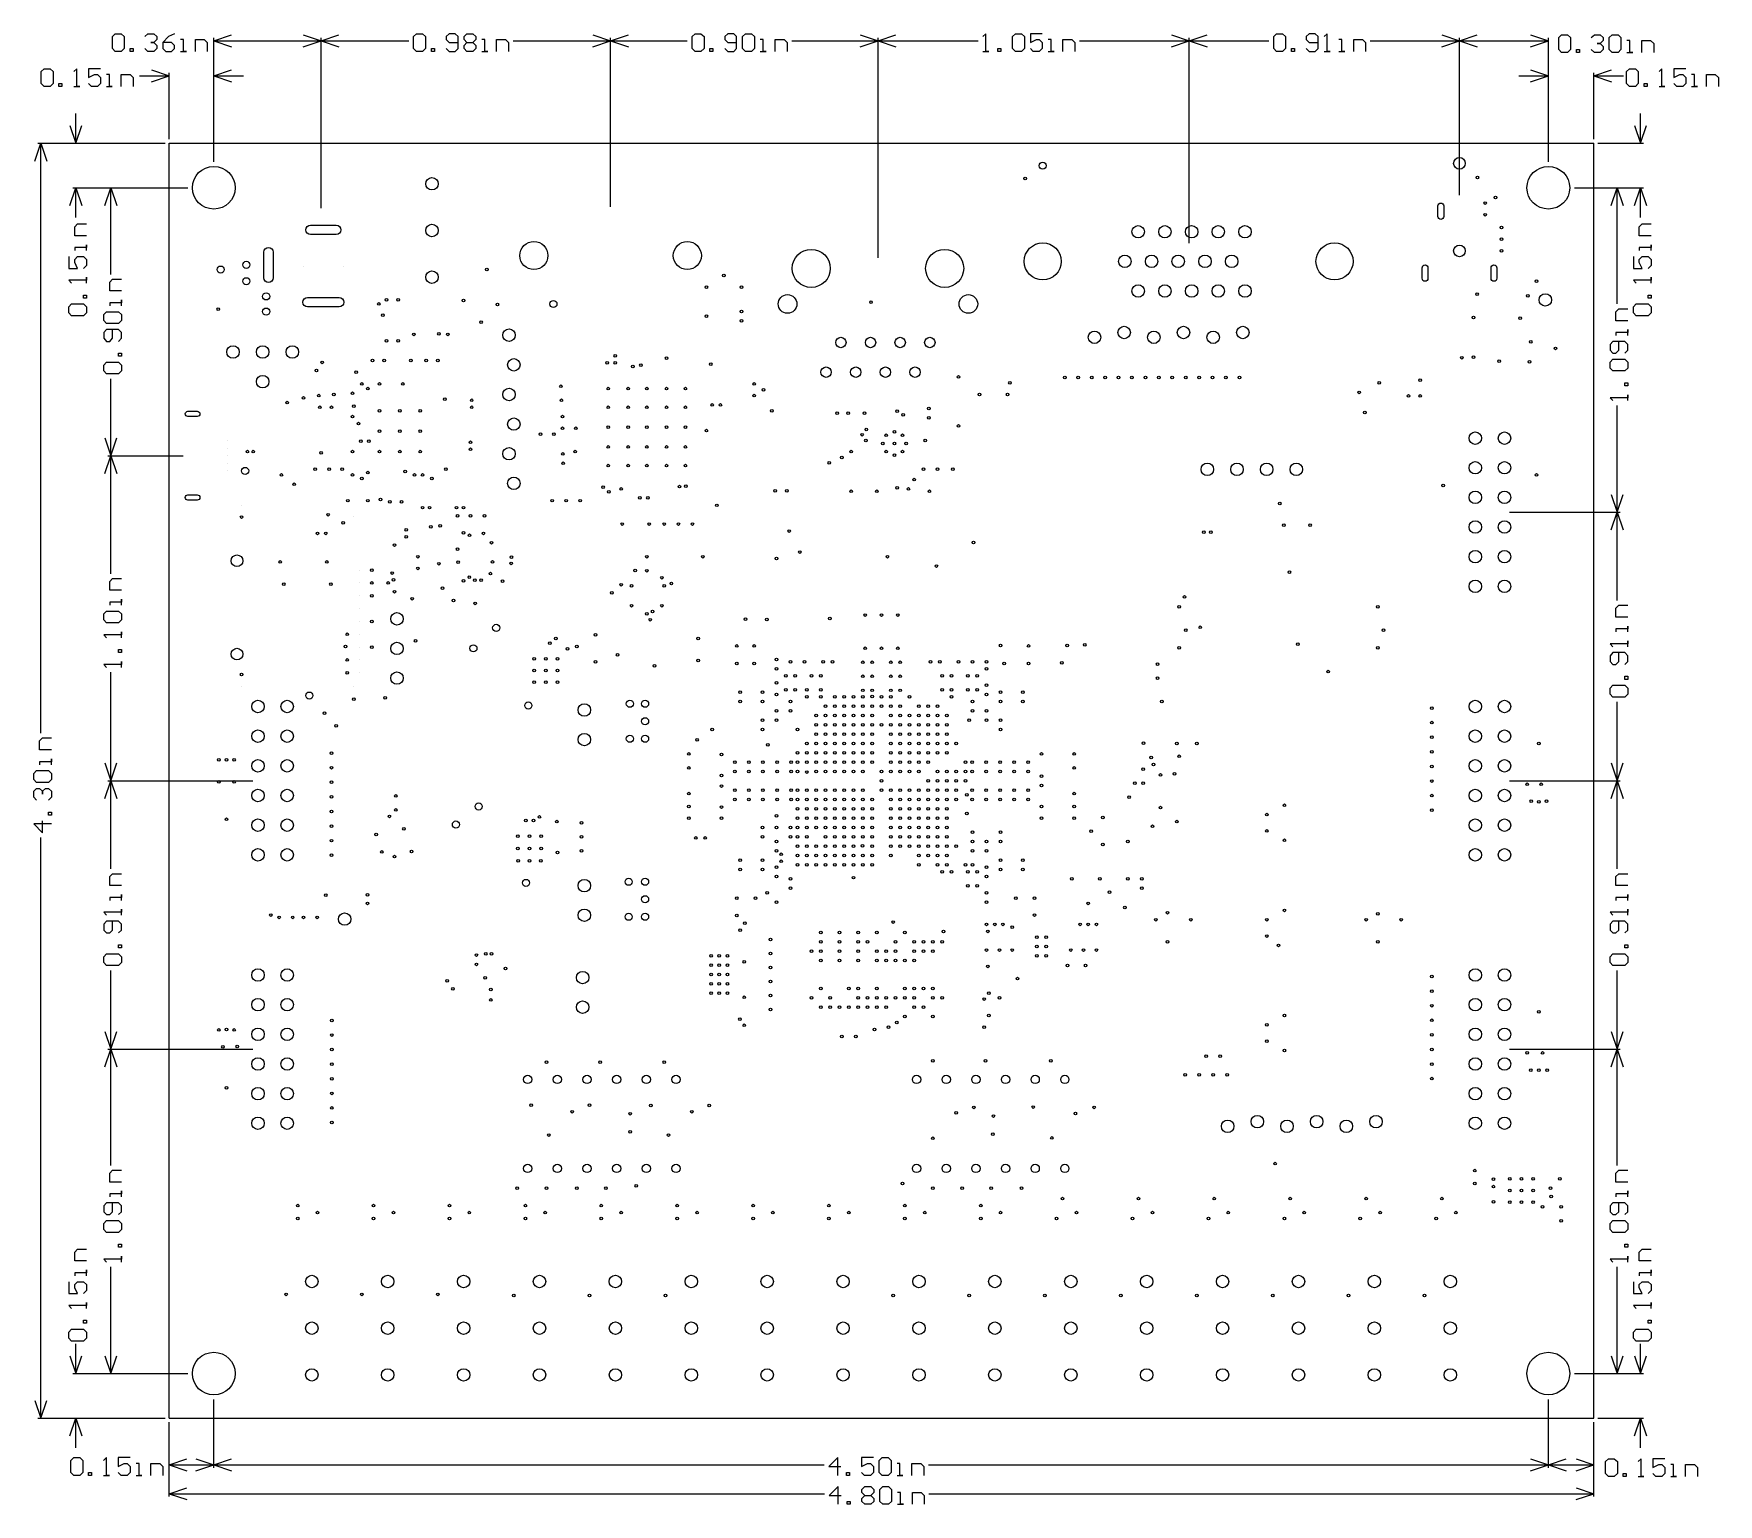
# Model space of a CAD drawing. Header units: millimetres. Extents: x 13 to 158, y 5 to 131.
import ezdxf

# ---------------------------------------------------------------- set-up
doc = ezdxf.new("R2010")
doc.units = ezdxf.units.MM
for name, color, linetype in [('Mechanical1', 6, 'Continuous'), ('PadHoleLayer', 156, 'Continuous'), ('ViaHoleLayer', 16, 'Continuous')]:
    doc.layers.add(name, color=color, linetype=linetype)

msp = doc.modelspace()

# ---------------------------------------------------------------- linework, layer by layer
at = {"layer": 'Mechanical1'}
for p, q in [((20.13, 130.66), (20.38, 130.91)), ((20.13, 129.64), (20.13, 130.66)), ((20.38, 130.91), (20.89, 130.91)), ((20.89, 130.91), (21.14, 130.66)), ((21.14, 130.66), (21.14, 129.64)), ((22.92, 130.66), (23.17, 130.91)), ((23.17, 130.91), (23.68, 130.91)), ((23.68, 130.15), (23.43, 130.15)), ((23.43, 130.15), (23.68, 130.15)), ((23.68, 130.91), (23.93, 130.66)), ((23.93, 130.4), (23.68, 130.15)), ((23.68, 130.15), (23.93, 129.89)), ((23.93, 130.66), (23.93, 130.4)), ((23.93, 129.89), (23.93, 129.64)), ((24.95, 130.66), (24.44, 130.15)), ((24.44, 130.15), (24.44, 129.64)), ((25.2, 130.15), (24.44, 130.15)), ((25.46, 130.91), (24.95, 130.66)), ((25.46, 129.89), (25.2, 130.15)), ((25.46, 129.64), (25.46, 129.89)), ((26.22, 130.4), (25.97, 130.4)), ((26.22, 129.39), (26.22, 130.4)), ((27.24, 129.39), (27.24, 130.4)), ((27.24, 130.4), (28, 130.4)), ((28, 130.4), (28.25, 130.15)), ((28.25, 130.15), (28.25, 129.39)), ((28.81, 130.3), (30.33, 130.81)), ((28.81, 119.94), (28.81, 130.55)), ((28.81, 130.3), (30.33, 129.79)), ((28.81, 130.3), (33.41, 130.3)), ((33.41, 130.3), (38, 130.3)), ((36.48, 130.81), (38, 130.3)), ((36.48, 129.79), (38, 130.3)), ((38, 130.3), (39.52, 130.81)), ((38, 115.96), (38, 130.55)), ((38, 115.96), (38, 130.55)), ((38, 130.3), (39.52, 129.79)), ((38, 130.3), (45.52, 130.3)), ((45.93, 130.66), (46.18, 130.91)), ((45.93, 129.64), (45.93, 130.66)), ((46.18, 130.91), (46.69, 130.91)), ((46.69, 130.91), (46.95, 130.66)), ((46.95, 130.66), (46.95, 129.64)), ((48.98, 130.91), (48.72, 130.66)), ((48.72, 130.66), (48.72, 130.4)), ((48.72, 130.4), (48.98, 130.15)), ((49.49, 130.91), (48.98, 130.91)), ((48.98, 130.15), (49.74, 130.15)), ((49.74, 130.66), (49.49, 130.91)), ((49.74, 129.64), (49.74, 130.66)), ((50.25, 130.66), (50.5, 130.91)), ((50.25, 130.4), (50.25, 130.66)), ((50.5, 130.15), (50.25, 130.4)), ((50.25, 129.89), (50.5, 130.15)), ((50.25, 129.64), (50.25, 129.89)), ((50.5, 130.91), (51.01, 130.91)), ((50.5, 130.15), (51.01, 130.15)), ((51.01, 130.91), (51.26, 130.66)), ((51.26, 130.4), (51.01, 130.15)), ((51.01, 130.15), (51.26, 129.89)), ((51.26, 130.66), (51.26, 130.4)), ((51.26, 129.89), (51.26, 129.64)), ((52.02, 130.4), (51.77, 130.4)), ((52.02, 129.39), (52.02, 130.4)), ((53.04, 129.39), (53.04, 130.4)), ((53.04, 130.4), (53.8, 130.4)), ((53.8, 130.4), (54.06, 130.15)), ((54.06, 130.15), (54.06, 129.39)), ((54.46, 130.3), (62.8, 130.3)), ((61.28, 130.81), (62.8, 130.3)), ((61.28, 129.79), (62.8, 130.3)), ((62.8, 130.3), (64.32, 130.81)), ((62.8, 116.06), (62.8, 130.55)), ((62.8, 116.06), (62.8, 130.55)), ((62.8, 130.3), (64.32, 129.79)), ((62.8, 130.3), (69.37, 130.3)), ((69.78, 130.66), (70.03, 130.91)), ((69.78, 129.64), (69.78, 130.66)), ((70.03, 130.91), (70.54, 130.91)), ((70.54, 130.91), (70.8, 130.66)), ((70.8, 130.66), (70.8, 129.64)), ((72.83, 130.91), (72.57, 130.66)), ((72.57, 130.66), (72.57, 130.4)), ((72.57, 130.4), (72.83, 130.15)), ((73.34, 130.91), (72.83, 130.91)), ((72.83, 130.15), (73.59, 130.15)), ((73.59, 130.66), (73.34, 130.91)), ((73.59, 129.64), (73.59, 130.66)), ((74.1, 130.66), (74.35, 130.91)), ((74.1, 129.64), (74.1, 130.66)), ((74.35, 130.91), (74.86, 130.91)), ((74.86, 130.91), (75.11, 130.66)), ((75.11, 130.66), (75.11, 129.64)), ((75.87, 130.4), (75.62, 130.4)), ((75.87, 129.39), (75.87, 130.4)), ((76.89, 129.39), (76.89, 130.4)), ((76.89, 130.4), (77.65, 130.4)), ((77.65, 130.4), (77.91, 130.15)), ((77.91, 130.15), (77.91, 129.39)), ((78.31, 130.3), (85.7, 130.3)), ((84.18, 130.81), (85.7, 130.3)), ((84.18, 129.79), (85.7, 130.3)), ((85.7, 130.3), (87.22, 130.81)), ((85.7, 111.7), (85.7, 130.55)), ((85.7, 111.7), (85.7, 130.55)), ((85.7, 130.3), (87.22, 129.79)), ((85.7, 130.3), (94.28, 130.3)), ((94.94, 130.91), (94.69, 130.66)), ((94.94, 129.39), (94.94, 130.91)), ((97.23, 130.66), (97.48, 130.91)), ((97.23, 129.64), (97.23, 130.66)), ((97.48, 130.91), (97.99, 130.91)), ((97.99, 130.91), (98.24, 130.66)), ((98.24, 130.66), (98.24, 129.64)), ((99.76, 130.91), (98.75, 130.91)), ((98.75, 130.91), (98.75, 130.15)), ((98.75, 130.15), (99.26, 130.4)), ((99.26, 130.4), (99.51, 130.4)), ((99.51, 130.4), (99.76, 130.15)), ((99.76, 130.15), (99.76, 129.64)), ((100.53, 130.4), (100.27, 130.4)), ((100.53, 129.39), (100.53, 130.4)), ((101.54, 129.39), (101.54, 130.4)), ((101.54, 130.4), (102.3, 130.4)), ((102.3, 130.4), (102.56, 130.15)), ((102.56, 130.15), (102.56, 129.39)), ((102.96, 130.3), (112.36, 130.3)), ((110.83, 130.81), (112.36, 130.3)), ((110.83, 129.79), (112.36, 130.3)), ((112.36, 130.3), (113.88, 130.81)), ((112.36, 112.97), (112.36, 130.55)), ((112.36, 112.97), (112.36, 130.55)), ((112.36, 130.3), (113.88, 129.79)), ((112.36, 130.3), (119.18, 130.3)), ((119.59, 130.66), (119.84, 130.91)), ((119.59, 129.64), (119.59, 130.66)), ((119.84, 130.91), (120.35, 130.91)), ((120.35, 130.91), (120.6, 130.66)), ((120.6, 130.66), (120.6, 129.64)), ((122.63, 130.91), (122.38, 130.66)), ((122.38, 130.66), (122.38, 130.4)), ((122.38, 130.4), (122.63, 130.15)), ((123.14, 130.91), (122.63, 130.91)), ((122.63, 130.15), (123.4, 130.15)), ((123.4, 130.66), (123.14, 130.91)), ((123.4, 129.64), (123.4, 130.66)), ((124.16, 130.91), (123.9, 130.66)), ((124.16, 129.39), (124.16, 130.91)), ((125.43, 130.4), (125.17, 130.4)), ((125.43, 129.39), (125.43, 130.4)), ((126.44, 129.39), (126.44, 130.4)), ((126.44, 130.4), (127.2, 130.4)), ((127.2, 130.4), (127.46, 130.15)), ((127.46, 130.15), (127.46, 129.39)), ((127.86, 130.3), (135.5, 130.3)), ((133.98, 130.81), (135.5, 130.3)), ((133.98, 129.79), (135.5, 130.3)), ((135.5, 130.3), (137.02, 130.81)), ((135.5, 117.06), (135.5, 130.55)), ((135.5, 117.06), (135.5, 130.55)), ((135.5, 130.3), (137.02, 129.79)), ((135.5, 130.3), (139.3, 130.3)), ((139.3, 130.3), (143.11, 130.3)), ((141.59, 130.81), (143.11, 130.3)), ((141.59, 129.79), (143.11, 130.3)), ((143.11, 119.94), (143.11, 130.55)), ((144, 130.57), (144.25, 130.82)), ((144, 129.55), (144, 130.57)), ((144.25, 130.82), (144.76, 130.82)), ((144.76, 130.82), (145.02, 130.57)), ((145.02, 130.57), (145.02, 129.55)), ((146.79, 130.57), (147.05, 130.82)), ((147.05, 130.82), (147.55, 130.82)), ((147.55, 130.06), (147.3, 130.06)), ((147.3, 130.06), (147.55, 130.06)), ((147.55, 130.82), (147.81, 130.57)), ((147.81, 130.32), (147.55, 130.06)), ((147.55, 130.06), (147.81, 129.81)), ((147.81, 130.57), (147.81, 130.32)), ((148.32, 130.57), (148.57, 130.82)), ((148.32, 129.55), (148.32, 130.57)), ((148.57, 130.82), (149.08, 130.82)), ((149.08, 130.82), (149.33, 130.57)), ((149.33, 130.57), (149.33, 129.55)), ((150.09, 130.32), (149.84, 130.32)), ((150.09, 129.3), (150.09, 130.32)), ((151.11, 129.3), (151.11, 130.32)), ((151.11, 130.32), (151.87, 130.32)), ((151.87, 130.32), (152.13, 130.06)), ((152.13, 130.06), (152.13, 129.3)), ((20.38, 129.39), (20.13, 129.64)), ((20.89, 129.39), (20.38, 129.39)), ((21.14, 129.64), (20.89, 129.39)), ((21.65, 129.39), (21.65, 129.64)), ((21.65, 129.64), (21.9, 129.64)), ((21.9, 129.39), (21.65, 129.39)), ((21.9, 129.64), (21.9, 129.39)), ((23.17, 129.39), (22.92, 129.64)), ((23.68, 129.39), (23.17, 129.39)), ((23.93, 129.64), (23.68, 129.39)), ((24.44, 129.64), (24.7, 129.39)), ((24.7, 129.39), (25.2, 129.39)), ((25.2, 129.39), (25.46, 129.64)), ((25.97, 129.39), (26.47, 129.39)), ((26.47, 129.39), (26.22, 129.39)), ((46.18, 129.39), (45.93, 129.64)), ((46.69, 129.39), (46.18, 129.39)), ((46.95, 129.64), (46.69, 129.39)), ((47.45, 129.39), (47.45, 129.64)), ((47.45, 129.64), (47.71, 129.64)), ((47.71, 129.39), (47.45, 129.39)), ((47.71, 129.64), (47.71, 129.39)), ((48.72, 129.64), (48.98, 129.39)), ((48.98, 129.39), (49.49, 129.39)), ((49.49, 129.39), (49.74, 129.64)), ((50.5, 129.39), (50.25, 129.64)), ((51.01, 129.39), (50.5, 129.39)), ((51.26, 129.64), (51.01, 129.39)), ((51.77, 129.39), (52.28, 129.39)), ((52.28, 129.39), (52.02, 129.39)), ((70.03, 129.39), (69.78, 129.64)), ((70.54, 129.39), (70.03, 129.39)), ((70.8, 129.64), (70.54, 129.39)), ((71.3, 129.39), (71.3, 129.64)), ((71.3, 129.64), (71.56, 129.64)), ((71.56, 129.39), (71.3, 129.39)), ((71.56, 129.64), (71.56, 129.39)), ((72.57, 129.64), (72.83, 129.39)), ((72.83, 129.39), (73.34, 129.39)), ((73.34, 129.39), (73.59, 129.64)), ((74.35, 129.39), (74.1, 129.64)), ((74.86, 129.39), (74.35, 129.39)), ((75.11, 129.64), (74.86, 129.39)), ((75.62, 129.39), (76.13, 129.39)), ((76.13, 129.39), (75.87, 129.39)), ((94.69, 129.39), (95.19, 129.39)), ((95.19, 129.39), (94.94, 129.39)), ((95.96, 129.39), (95.96, 129.64)), ((95.96, 129.64), (96.21, 129.64)), ((96.21, 129.39), (95.96, 129.39)), ((96.21, 129.64), (96.21, 129.39)), ((97.48, 129.39), (97.23, 129.64)), ((97.99, 129.39), (97.48, 129.39)), ((98.24, 129.64), (97.99, 129.39)), ((99, 129.39), (98.75, 129.64)), ((99.51, 129.39), (99, 129.39)), ((99.76, 129.64), (99.51, 129.39)), ((100.27, 129.39), (100.78, 129.39)), ((100.78, 129.39), (100.53, 129.39)), ((119.84, 129.39), (119.59, 129.64)), ((120.35, 129.39), (119.84, 129.39)), ((120.6, 129.64), (120.35, 129.39)), ((121.11, 129.39), (121.11, 129.64)), ((121.11, 129.64), (121.36, 129.64)), ((121.36, 129.39), (121.11, 129.39)), ((121.36, 129.64), (121.36, 129.39)), ((122.38, 129.64), (122.63, 129.39)), ((122.63, 129.39), (123.14, 129.39)), ((123.14, 129.39), (123.4, 129.64)), ((123.9, 129.39), (124.41, 129.39)), ((124.41, 129.39), (124.16, 129.39)), ((125.17, 129.39), (125.68, 129.39)), ((125.68, 129.39), (125.43, 129.39)), ((144.25, 129.3), (144, 129.55)), ((144.76, 129.3), (144.25, 129.3)), ((145.02, 129.55), (144.76, 129.3)), ((145.52, 129.3), (145.52, 129.55)), ((145.52, 129.55), (145.78, 129.55)), ((145.78, 129.3), (145.52, 129.3)), ((145.78, 129.55), (145.78, 129.3)), ((147.05, 129.3), (146.79, 129.55)), ((147.55, 129.3), (147.05, 129.3)), ((147.81, 129.55), (147.55, 129.3)), ((147.81, 129.81), (147.81, 129.55)), ((148.57, 129.3), (148.32, 129.55)), ((149.08, 129.3), (148.57, 129.3)), ((149.33, 129.55), (149.08, 129.3)), ((149.84, 129.3), (150.35, 129.3)), ((150.35, 129.3), (150.09, 129.3)), ((14.03, 127.66), (14.28, 127.91)), ((14.03, 126.64), (14.03, 127.66)), ((14.28, 127.91), (14.79, 127.91)), ((14.79, 127.91), (15.05, 127.66)), ((15.05, 127.66), (15.05, 126.64)), ((17.08, 127.91), (16.82, 127.66)), ((17.08, 126.39), (17.08, 127.91)), ((19.11, 127.91), (18.09, 127.91)), ((18.09, 127.91), (18.09, 127.15)), ((18.09, 127.15), (18.6, 127.4)), ((18.6, 127.4), (18.85, 127.4)), ((18.85, 127.4), (19.11, 127.15)), ((19.11, 127.15), (19.11, 126.64)), ((19.87, 127.4), (19.62, 127.4)), ((19.87, 126.39), (19.87, 127.4)), ((20.89, 126.39), (20.89, 127.4)), ((20.89, 127.4), (21.65, 127.4)), ((21.65, 127.4), (21.9, 127.15)), ((21.9, 127.15), (21.9, 126.39)), ((22.46, 127.3), (25, 127.3)), ((23.48, 127.81), (25, 127.3)), ((23.48, 126.79), (25, 127.3)), ((25, 121.87), (25, 127.55)), ((28.81, 127.3), (30.33, 127.81)), ((28.81, 119.94), (28.81, 127.55)), ((28.81, 127.3), (30.33, 126.79)), ((28.81, 127.3), (31.35, 127.3)), ((140.57, 127.3), (143.11, 127.3)), ((141.59, 127.81), (143.11, 127.3)), ((141.59, 126.79), (143.11, 127.3)), ((143.11, 119.94), (143.11, 127.55)), ((147, 127.3), (148.52, 127.81)), ((147, 121.87), (147, 127.55)), ((147, 127.3), (148.52, 126.79)), ((147, 127.3), (149.54, 127.3)), ((149.79, 127.66), (150.05, 127.91)), ((149.79, 126.64), (149.79, 127.66)), ((150.05, 127.91), (150.56, 127.91)), ((150.56, 127.91), (150.81, 127.66)), ((150.81, 127.66), (150.81, 126.64)), ((152.84, 127.91), (152.59, 127.66)), ((152.84, 126.39), (152.84, 127.91)), ((154.87, 127.91), (153.86, 127.91)), ((153.86, 127.91), (153.86, 127.15)), ((153.86, 127.15), (154.36, 127.4)), ((154.36, 127.4), (154.62, 127.4)), ((154.62, 127.4), (154.87, 127.15)), ((154.87, 127.15), (154.87, 126.64)), ((155.63, 127.4), (155.38, 127.4)), ((155.63, 126.39), (155.63, 127.4)), ((156.65, 126.39), (156.65, 127.4)), ((156.65, 127.4), (157.41, 127.4)), ((157.41, 127.4), (157.67, 127.15)), ((157.67, 127.15), (157.67, 126.39)), ((14.28, 126.39), (14.03, 126.64)), ((14.79, 126.39), (14.28, 126.39)), ((15.05, 126.64), (14.79, 126.39)), ((15.55, 126.39), (15.55, 126.64)), ((15.55, 126.64), (15.81, 126.64)), ((15.81, 126.39), (15.55, 126.39)), ((15.81, 126.64), (15.81, 126.39)), ((16.82, 126.39), (17.33, 126.39)), ((17.33, 126.39), (17.08, 126.39)), ((18.35, 126.39), (18.09, 126.64)), ((18.85, 126.39), (18.35, 126.39)), ((19.11, 126.64), (18.85, 126.39)), ((19.62, 126.39), (20.12, 126.39)), ((20.12, 126.39), (19.87, 126.39)), ((150.05, 126.39), (149.79, 126.64)), ((150.56, 126.39), (150.05, 126.39)), ((150.81, 126.64), (150.56, 126.39)), ((151.32, 126.39), (151.32, 126.64)), ((151.32, 126.64), (151.57, 126.64)), ((151.57, 126.39), (151.32, 126.39)), ((151.57, 126.64), (151.57, 126.39)), ((152.59, 126.39), (153.09, 126.39)), ((153.09, 126.39), (152.84, 126.39)), ((154.11, 126.39), (153.86, 126.64)), ((154.62, 126.39), (154.11, 126.39)), ((154.87, 126.64), (154.62, 126.39)), ((155.38, 126.39), (155.89, 126.39)), ((155.89, 126.39), (155.63, 126.39)), ((16.49, 123.04), (17, 121.52)), ((17, 121.52), (17, 124.06)), ((17, 121.52), (17.51, 123.04)), ((150.49, 123.04), (151, 121.52)), ((151, 121.52), (151, 124.06)), ((151, 121.52), (151.51, 123.04)), ((13.49, 120), (14, 121.52)), ((13.75, 121.52), (24.65, 121.52)), ((14, 121.52), (14.51, 120)), ((14, 70.97), (14, 121.52)), ((16.75, 121.52), (24.65, 121.52)), ((25, 121.52), (147, 121.52)), ((25, 12.3), (25, 121.52)), ((147, 12.3), (147, 121.52)), ((147.35, 121.52), (151.25, 121.52)), ((16.49, 116.19), (17, 117.71)), ((16.75, 117.71), (26.58, 117.71)), ((17, 117.71), (17.51, 116.19)), ((17, 115.17), (17, 117.71)), ((19.49, 116.19), (20, 117.71)), ((19.75, 117.71), (26.58, 117.71)), ((20, 117.71), (20.51, 116.19)), ((20, 110.29), (20, 117.71)), ((145.34, 117.71), (151.25, 117.71)), ((145.34, 117.71), (149.25, 117.71)), ((148.49, 116.19), (149, 117.71)), ((149, 117.71), (149.51, 116.19)), ((149, 107.75), (149, 117.71)), ((150.49, 116.19), (151, 117.71)), ((151, 117.71), (151.51, 116.19)), ((151, 115.17), (151, 117.71)), ((16.9, 114.36), (17.15, 114.61)), ((16.9, 113.6), (16.9, 114.36)), ((17.15, 114.61), (17.91, 114.61)), ((150.9, 114.36), (151.15, 114.61)), ((150.9, 113.6), (150.9, 114.36)), ((151.15, 114.61), (151.91, 114.61)), ((17.91, 113.6), (16.9, 113.6)), ((17.91, 112.58), (16.9, 112.58)), ((16.9, 112.58), (16.9, 112.33)), ((17.91, 112.33), (17.91, 112.83)), ((17.91, 112.83), (17.91, 112.58)), ((151.91, 113.6), (150.9, 113.6)), ((151.91, 112.58), (150.9, 112.58)), ((150.9, 112.58), (150.9, 112.33)), ((151.91, 112.33), (151.91, 112.83)), ((151.91, 112.83), (151.91, 112.58)), ((16.39, 111.82), (16.39, 110.8)), ((16.9, 111.56), (17.15, 111.82)), ((16.9, 111.31), (16.9, 111.56)), ((17.15, 110.8), (16.9, 111.31)), ((17.15, 111.82), (17.66, 111.82)), ((17.66, 111.82), (17.91, 111.56)), ((17.91, 111.56), (17.91, 111.06)), ((150.39, 111.82), (150.39, 110.8)), ((150.9, 111.56), (151.15, 111.82)), ((150.9, 111.31), (150.9, 111.56)), ((151.15, 110.8), (150.9, 111.31)), ((151.15, 111.82), (151.66, 111.82)), ((151.66, 111.82), (151.91, 111.56)), ((151.91, 111.56), (151.91, 111.06)), ((16.39, 110.8), (17.15, 110.8)), ((17.91, 109.79), (16.39, 109.79)), ((16.39, 109.79), (16.64, 109.53)), ((17.91, 111.06), (17.66, 110.8)), ((17.91, 109.53), (17.91, 110.04)), ((17.91, 110.04), (17.91, 109.79)), ((19.9, 109.63), (20.15, 109.89)), ((20.15, 109.89), (20.91, 109.89)), ((150.39, 110.8), (151.15, 110.8)), ((151.91, 109.79), (150.39, 109.79)), ((150.39, 109.79), (150.64, 109.53)), ((151.91, 111.06), (151.66, 110.8)), ((151.91, 109.53), (151.91, 110.04)), ((151.91, 110.04), (151.91, 109.79)), ((17.66, 108.26), (17.66, 108.52)), ((17.66, 108.52), (17.91, 108.52)), ((17.91, 108.26), (17.66, 108.26)), ((17.91, 108.52), (17.91, 108.26)), ((19.9, 108.87), (19.9, 109.63)), ((20.91, 108.87), (19.9, 108.87)), ((151.66, 108.26), (151.66, 108.52)), ((151.66, 108.52), (151.91, 108.52)), ((151.91, 108.26), (151.66, 108.26)), ((151.91, 108.52), (151.91, 108.26)), ((16.39, 107.5), (16.64, 107.76)), ((16.39, 106.99), (16.39, 107.5)), ((16.64, 106.74), (16.39, 106.99)), ((16.64, 107.76), (17.66, 107.76)), ((17.66, 107.76), (17.91, 107.5)), ((17.91, 106.99), (17.66, 106.74)), ((17.91, 107.5), (17.91, 106.99)), ((19.39, 106.84), (19.64, 107.09)), ((19.39, 106.33), (19.39, 106.84)), ((19.64, 107.09), (20.66, 107.09)), ((20.91, 107.85), (19.9, 107.85)), ((19.9, 107.85), (19.9, 107.6)), ((20.66, 107.09), (20.91, 106.84)), ((20.91, 107.6), (20.91, 108.11)), ((20.91, 108.11), (20.91, 107.85)), ((20.91, 106.84), (20.91, 106.33)), ((148.9, 107.09), (149.15, 107.34)), ((148.9, 106.32), (148.9, 107.09)), ((149.15, 107.34), (149.91, 107.34)), ((150.39, 107.5), (150.64, 107.76)), ((150.39, 106.99), (150.39, 107.5)), ((150.64, 106.74), (150.39, 106.99)), ((150.64, 107.76), (151.66, 107.76)), ((151.66, 107.76), (151.91, 107.5)), ((151.91, 106.99), (151.66, 106.74)), ((151.91, 107.5), (151.91, 106.99)), ((17.66, 106.74), (16.64, 106.74)), ((19.64, 106.08), (19.39, 106.33)), ((19.64, 105.57), (19.39, 105.32)), ((20.66, 106.08), (19.64, 106.08)), ((20.66, 105.57), (19.64, 105.57)), ((20.15, 104.81), (20.15, 105.57)), ((20.91, 106.33), (20.66, 106.08)), ((20.91, 105.32), (20.66, 105.57)), ((149.91, 106.32), (148.9, 106.32)), ((149.91, 105.05), (149.91, 105.56)), ((149.91, 105.56), (149.91, 105.31)), ((151.66, 106.74), (150.64, 106.74)), ((19.39, 105.32), (19.39, 104.81)), ((19.39, 104.81), (19.64, 104.55)), ((19.64, 104.55), (19.9, 104.55)), ((19.9, 104.55), (20.15, 104.81)), ((20.66, 104.55), (20.91, 104.81)), ((20.91, 104.81), (20.91, 105.32)), ((148.64, 104.55), (148.39, 104.29)), ((148.39, 104.29), (148.39, 103.78)), ((149.66, 104.55), (148.64, 104.55)), ((149.91, 105.31), (148.9, 105.31)), ((148.9, 105.31), (148.9, 105.05)), ((149.15, 103.78), (149.15, 104.55)), ((149.91, 104.29), (149.66, 104.55)), ((149.91, 103.78), (149.91, 104.29)), ((19.39, 102.52), (19.64, 102.78)), ((19.39, 102.01), (19.39, 102.52)), ((19.64, 102.78), (20.66, 102.78)), ((20.66, 103.28), (20.66, 103.54)), ((20.66, 103.54), (20.91, 103.54)), ((20.91, 103.28), (20.66, 103.28)), ((20.66, 102.78), (20.91, 102.52)), ((20.91, 103.54), (20.91, 103.28)), ((20.91, 102.52), (20.91, 102.01)), ((148.39, 103.78), (148.64, 103.53)), ((148.39, 102.77), (148.64, 103.02)), ((148.39, 102.26), (148.39, 102.77)), ((148.64, 103.53), (148.9, 103.53)), ((148.64, 103.02), (149.66, 103.02)), ((148.9, 103.53), (149.15, 103.78)), ((149.66, 103.53), (149.91, 103.78)), ((149.66, 103.02), (149.91, 102.77)), ((149.91, 102.77), (149.91, 102.26)), ((19.64, 101.76), (19.39, 102.01)), ((20.66, 101.76), (19.64, 101.76)), ((20, 94.75), (20, 101.35)), ((20.91, 102.01), (20.66, 101.76)), ((148.64, 102.01), (148.39, 102.26)), ((149.66, 102.01), (148.64, 102.01)), ((149.91, 102.26), (149.66, 102.01)), ((149.91, 99.72), (148.39, 99.72)), ((148.39, 99.72), (148.64, 99.47)), ((149.66, 100.74), (149.66, 100.99)), ((149.66, 100.99), (149.91, 100.99)), ((149.91, 100.74), (149.66, 100.74)), ((149.91, 100.99), (149.91, 100.74)), ((149.91, 99.47), (149.91, 99.98)), ((149.91, 99.98), (149.91, 99.72)), ((149, 89.91), (149, 99.06)), ((19.49, 96.27), (20, 94.75)), ((20, 94.75), (20.51, 96.27)), ((19.49, 93.23), (20, 94.75)), ((19.75, 94.75), (26.2, 94.75)), ((19.75, 94.75), (26.2, 94.75)), ((20, 94.75), (20.51, 93.23)), ((20, 84.64), (20, 94.75)), ((148.49, 91.43), (149, 89.91)), ((149, 89.91), (149.51, 91.43)), ((139.78, 89.91), (149.25, 89.91)), ((139.78, 89.91), (149.25, 89.91)), ((148.49, 88.39), (149, 89.91)), ((149, 89.91), (149.51, 88.39)), ((149, 82.35), (149, 89.91)), ((19.9, 83.98), (20.15, 84.23)), ((19.9, 83.22), (19.9, 83.98)), ((20.15, 84.23), (20.91, 84.23)), ((20.91, 83.22), (19.9, 83.22)), ((20.91, 81.95), (20.91, 82.45)), ((20.91, 82.45), (20.91, 82.2)), ((19.39, 81.19), (19.64, 81.44)), ((19.39, 80.68), (19.39, 81.19)), ((19.64, 81.44), (20.66, 81.44)), ((20.91, 82.2), (19.9, 82.2)), ((19.9, 82.2), (19.9, 81.95)), ((20.66, 81.44), (20.91, 81.19)), ((20.91, 81.19), (20.91, 80.68)), ((148.9, 81.69), (149.15, 81.94)), ((148.9, 80.92), (148.9, 81.69)), ((149.91, 80.92), (148.9, 80.92)), ((149.15, 81.94), (149.91, 81.94)), ((19.64, 80.42), (19.39, 80.68)), ((20.91, 79.41), (19.39, 79.41)), ((19.39, 79.41), (19.64, 79.15)), ((20.66, 80.42), (19.64, 80.42)), ((20.91, 80.68), (20.66, 80.42)), ((20.91, 79.15), (20.91, 79.66)), ((20.91, 79.66), (20.91, 79.41)), ((149.91, 79.91), (148.9, 79.91)), ((148.9, 79.91), (148.9, 79.65)), ((149.91, 79.65), (149.91, 80.16)), ((149.91, 80.16), (149.91, 79.91)), ((20.66, 77.88), (20.66, 78.14)), ((20.66, 78.14), (20.91, 78.14)), ((20.91, 78.14), (20.91, 77.88)), ((149.91, 78.64), (148.39, 78.64)), ((148.39, 78.64), (148.64, 78.38)), ((149.91, 78.38), (149.91, 78.89)), ((149.91, 78.89), (149.91, 78.64)), ((20.91, 76.87), (19.39, 76.87)), ((19.39, 76.87), (19.64, 76.61)), ((20.91, 77.88), (20.66, 77.88)), ((20.91, 76.61), (20.91, 77.12)), ((20.91, 77.12), (20.91, 76.87)), ((148.64, 77.88), (148.39, 77.62)), ((148.39, 77.62), (148.39, 77.11)), ((148.39, 77.11), (148.64, 76.86)), ((149.66, 77.88), (148.64, 77.88)), ((148.64, 76.86), (148.9, 76.86)), ((148.9, 76.86), (149.15, 77.11)), ((149.15, 77.11), (149.15, 77.88)), ((149.91, 77.62), (149.66, 77.88)), ((149.66, 76.86), (149.91, 77.11)), ((149.91, 77.11), (149.91, 77.62)), ((20, 66.91), (20, 76.21)), ((148.39, 74.83), (148.64, 75.08)), ((148.64, 75.08), (149.66, 75.08)), ((149.66, 75.59), (149.66, 75.85)), ((149.66, 75.85), (149.91, 75.85)), ((149.91, 75.59), (149.66, 75.59)), ((149.66, 75.08), (149.91, 74.83)), ((149.91, 75.85), (149.91, 75.59)), ((148.39, 74.32), (148.39, 74.83)), ((148.64, 74.07), (148.39, 74.32)), ((149.66, 74.07), (148.64, 74.07)), ((149, 66.91), (149, 73.66)), ((149.91, 74.32), (149.66, 74.07)), ((149.91, 74.83), (149.91, 74.32)), ((13.9, 70.31), (14.15, 70.57)), ((13.9, 69.55), (13.9, 70.31)), ((14.91, 69.55), (13.9, 69.55)), ((14.15, 70.57), (14.91, 70.57)), ((14.91, 68.53), (13.9, 68.53)), ((13.9, 68.53), (13.9, 68.28)), ((14.91, 68.28), (14.91, 68.79)), ((14.91, 68.79), (14.91, 68.53)), ((19.49, 68.43), (20, 66.91)), ((20, 66.91), (20.51, 68.43)), ((148.49, 68.43), (149, 66.91)), ((149, 66.91), (149.51, 68.43)), ((13.39, 67.52), (13.64, 67.77)), ((13.39, 67.01), (13.39, 67.52)), ((13.64, 66.76), (13.39, 67.01)), ((13.64, 67.77), (14.66, 67.77)), ((14.66, 66.76), (13.64, 66.76)), ((14.66, 67.77), (14.91, 67.52)), ((14.91, 67.01), (14.66, 66.76)), ((14.91, 67.52), (14.91, 67.01)), ((19.49, 65.39), (20, 66.91)), ((19.75, 66.91), (32.17, 66.91)), ((19.75, 66.91), (32.17, 66.91)), ((20, 66.91), (20.51, 65.39)), ((20, 59.35), (20, 66.91)), ((139.78, 66.91), (149.25, 66.91)), ((139.78, 66.91), (149.25, 66.91)), ((148.49, 65.39), (149, 66.91)), ((149, 66.91), (149.51, 65.39)), ((149, 59.35), (149, 66.91)), ((13.39, 66), (13.64, 66.25)), ((13.39, 65.49), (13.39, 66)), ((13.64, 65.23), (13.39, 65.49)), ((13.64, 66.25), (13.9, 66.25)), ((13.9, 66.25), (14.15, 66)), ((14.15, 66), (14.41, 66.25)), ((14.15, 66), (14.15, 65.74)), ((14.15, 65.74), (14.15, 66)), ((14.41, 66.25), (14.66, 66.25)), ((14.66, 66.25), (14.91, 66)), ((14.91, 65.49), (14.66, 65.23)), ((14.91, 66), (14.91, 65.49)), ((14.66, 63.96), (14.66, 64.22)), ((14.66, 64.22), (14.91, 64.22)), ((14.91, 63.96), (14.66, 63.96)), ((14.91, 64.22), (14.91, 63.96)), ((14.91, 63.2), (13.39, 63.2)), ((13.39, 63.2), (14.15, 62.44)), ((14.15, 62.44), (14.15, 63.46)), ((14, 12.3), (14, 62.03)), ((19.9, 58.69), (20.15, 58.94)), ((19.9, 57.92), (19.9, 58.69)), ((20.91, 57.92), (19.9, 57.92)), ((20.15, 58.94), (20.91, 58.94)), ((148.9, 58.69), (149.15, 58.94)), ((148.9, 57.92), (148.9, 58.69)), ((149.91, 57.92), (148.9, 57.92)), ((149.15, 58.94), (149.91, 58.94)), ((20.91, 56.91), (19.9, 56.91)), ((19.9, 56.91), (19.9, 56.65)), ((20.91, 56.65), (20.91, 57.16)), ((20.91, 57.16), (20.91, 56.91)), ((149.91, 56.91), (148.9, 56.91)), ((148.9, 56.91), (148.9, 56.65)), ((149.91, 56.65), (149.91, 57.16)), ((149.91, 57.16), (149.91, 56.91)), ((20.91, 55.64), (19.39, 55.64)), ((19.39, 55.64), (19.64, 55.38)), ((19.64, 54.88), (19.39, 54.62)), ((20.66, 54.88), (19.64, 54.88)), ((20.15, 54.11), (20.15, 54.88)), ((20.91, 54.62), (20.66, 54.88)), ((20.91, 55.38), (20.91, 55.89)), ((20.91, 55.89), (20.91, 55.64)), ((149.91, 55.64), (148.39, 55.64)), ((148.39, 55.64), (148.64, 55.38)), ((148.64, 54.88), (148.39, 54.62)), ((149.66, 54.88), (148.64, 54.88)), ((149.15, 54.11), (149.15, 54.88)), ((149.91, 54.62), (149.66, 54.88)), ((149.91, 55.38), (149.91, 55.89)), ((149.91, 55.89), (149.91, 55.64)), ((19.39, 54.62), (19.39, 54.11)), ((19.39, 54.11), (19.64, 53.86)), ((19.64, 53.86), (19.9, 53.86)), ((19.9, 53.86), (20.15, 54.11)), ((20.66, 53.86), (20.91, 54.11)), ((20.91, 54.11), (20.91, 54.62)), ((148.39, 54.62), (148.39, 54.11)), ((148.39, 54.11), (148.64, 53.86)), ((148.64, 53.86), (148.9, 53.86)), ((148.9, 53.86), (149.15, 54.11)), ((149.66, 53.86), (149.91, 54.11)), ((149.91, 54.11), (149.91, 54.62)), ((19.39, 51.83), (19.64, 52.08)), ((19.64, 52.08), (20.66, 52.08)), ((20.66, 52.59), (20.66, 52.85)), ((20.66, 52.85), (20.91, 52.85)), ((20.91, 52.59), (20.66, 52.59)), ((20.66, 52.08), (20.91, 51.83)), ((20.91, 52.85), (20.91, 52.59)), ((148.39, 51.83), (148.64, 52.08)), ((148.64, 52.08), (149.66, 52.08)), ((149.66, 52.59), (149.66, 52.85)), ((149.66, 52.85), (149.91, 52.85)), ((149.91, 52.59), (149.66, 52.59)), ((149.66, 52.08), (149.91, 51.83)), ((149.91, 52.85), (149.91, 52.59)), ((19.39, 51.32), (19.39, 51.83)), ((19.64, 51.07), (19.39, 51.32)), ((20.66, 51.07), (19.64, 51.07)), ((20, 43.91), (20, 50.66)), ((20.91, 51.32), (20.66, 51.07)), ((20.91, 51.83), (20.91, 51.32)), ((148.39, 51.32), (148.39, 51.83)), ((148.64, 51.07), (148.39, 51.32)), ((149.66, 51.07), (148.64, 51.07)), ((149, 43.91), (149, 50.66)), ((149.91, 51.32), (149.66, 51.07)), ((149.91, 51.83), (149.91, 51.32)), ((19.49, 45.43), (20, 43.91)), ((20, 43.91), (20.51, 45.43)), ((148.49, 45.43), (149, 43.91)), ((149, 43.91), (149.51, 45.43)), ((19.49, 42.39), (20, 43.91)), ((19.75, 43.91), (32.17, 43.91)), ((19.75, 43.91), (32.17, 43.91)), ((20, 43.91), (20.51, 42.39)), ((20, 33.95), (20, 43.91)), ((139.78, 43.91), (149.25, 43.91)), ((139.78, 43.91), (149.25, 43.91)), ((148.49, 42.39), (149, 43.91)), ((149, 43.91), (149.51, 42.39)), ((149, 33.95), (149, 43.91)), ((19.9, 33.29), (20.15, 33.54)), ((19.9, 32.52), (19.9, 33.29)), ((20.15, 33.54), (20.91, 33.54)), ((148.9, 33.29), (149.15, 33.54)), ((148.9, 32.52), (148.9, 33.29)), ((149.15, 33.54), (149.91, 33.54)), ((20.91, 32.52), (19.9, 32.52)), ((20.91, 31.25), (20.91, 31.76)), ((20.91, 31.76), (20.91, 31.51)), ((149.91, 32.52), (148.9, 32.52)), ((149.91, 31.25), (149.91, 31.76)), ((149.91, 31.76), (149.91, 31.51)), ((19.64, 30.75), (19.39, 30.49)), ((19.39, 30.49), (19.39, 29.98)), ((20.66, 30.75), (19.64, 30.75)), ((20.91, 31.51), (19.9, 31.51)), ((19.9, 31.51), (19.9, 31.25)), ((20.15, 29.98), (20.15, 30.75)), ((20.91, 30.49), (20.66, 30.75)), ((20.91, 29.98), (20.91, 30.49)), ((148.64, 30.75), (148.39, 30.49)), ((148.39, 30.49), (148.39, 29.98)), ((149.66, 30.75), (148.64, 30.75)), ((149.91, 31.51), (148.9, 31.51)), ((148.9, 31.51), (148.9, 31.25)), ((149.15, 29.98), (149.15, 30.75)), ((149.91, 30.49), (149.66, 30.75)), ((149.91, 29.98), (149.91, 30.49)), ((19.39, 29.98), (19.64, 29.73)), ((19.39, 28.97), (19.64, 29.22)), ((19.39, 28.46), (19.39, 28.97)), ((19.64, 29.73), (19.9, 29.73)), ((19.64, 29.22), (20.66, 29.22)), ((19.9, 29.73), (20.15, 29.98)), ((20.66, 29.73), (20.91, 29.98)), ((20.66, 29.22), (20.91, 28.97)), ((20.91, 28.97), (20.91, 28.46)), ((148.39, 29.98), (148.64, 29.73)), ((148.39, 28.97), (148.64, 29.22)), ((148.39, 28.46), (148.39, 28.97)), ((148.64, 29.73), (148.9, 29.73)), ((148.64, 29.22), (149.66, 29.22)), ((148.9, 29.73), (149.15, 29.98)), ((149.66, 29.73), (149.91, 29.98)), ((149.66, 29.22), (149.91, 28.97)), ((149.91, 28.97), (149.91, 28.46)), ((19.64, 28.21), (19.39, 28.46)), ((20.66, 28.21), (19.64, 28.21)), ((20.91, 28.46), (20.66, 28.21)), ((148.64, 28.21), (148.39, 28.46)), ((149.66, 28.21), (148.64, 28.21)), ((149.91, 28.46), (149.66, 28.21)), ((16.9, 26.52), (17.15, 26.78)), ((16.9, 25.76), (16.9, 26.52)), ((17.15, 26.78), (17.91, 26.78)), ((20.66, 26.94), (20.66, 27.19)), ((20.66, 27.19), (20.91, 27.19)), ((20.91, 26.94), (20.66, 26.94)), ((20.91, 27.19), (20.91, 26.94)), ((20.91, 25.67), (20.91, 26.18)), ((20.91, 26.18), (20.91, 25.92)), ((149.66, 26.94), (149.66, 27.19)), ((149.66, 27.19), (149.91, 27.19)), ((149.91, 26.94), (149.66, 26.94)), ((149.91, 27.19), (149.91, 26.94)), ((149.91, 25.67), (149.91, 26.18)), ((149.91, 26.18), (149.91, 25.92)), ((150.9, 26.52), (151.15, 26.78)), ((150.9, 25.76), (150.9, 26.52)), ((151.15, 26.78), (151.91, 26.78)), ((17.91, 25.76), (16.9, 25.76)), ((17.91, 24.74), (16.9, 24.74)), ((16.9, 24.74), (16.9, 24.49)), ((17.91, 24.49), (17.91, 25)), ((17.91, 25), (17.91, 24.74)), ((20.91, 25.92), (19.39, 25.92)), ((19.39, 25.92), (19.64, 25.67)), ((20, 16.11), (20, 25.26)), ((149.91, 25.92), (148.39, 25.92)), ((148.39, 25.92), (148.64, 25.67)), ((149, 16.11), (149, 25.26)), ((151.91, 25.76), (150.9, 25.76)), ((151.91, 24.74), (150.9, 24.74)), ((150.9, 24.74), (150.9, 24.49)), ((151.91, 24.49), (151.91, 25)), ((151.91, 25), (151.91, 24.74)), ((16.39, 23.98), (16.39, 22.97)), ((16.9, 23.73), (17.15, 23.98)), ((16.9, 23.47), (16.9, 23.73)), ((17.15, 22.97), (16.9, 23.47)), ((17.15, 23.98), (17.66, 23.98)), ((17.66, 23.98), (17.91, 23.73)), ((17.91, 23.22), (17.66, 22.97)), ((17.91, 23.73), (17.91, 23.22)), ((150.39, 23.98), (150.39, 22.97)), ((150.9, 23.73), (151.15, 23.98)), ((150.9, 23.47), (150.9, 23.73)), ((151.15, 22.97), (150.9, 23.47)), ((151.15, 23.98), (151.66, 23.98)), ((151.66, 23.98), (151.91, 23.73)), ((151.91, 23.22), (151.66, 22.97)), ((151.91, 23.73), (151.91, 23.22)), ((16.39, 22.97), (17.15, 22.97)), ((17.91, 21.95), (16.39, 21.95)), ((16.39, 21.95), (16.64, 21.7)), ((17.91, 21.7), (17.91, 22.2)), ((17.91, 22.2), (17.91, 21.95)), ((150.39, 22.97), (151.15, 22.97)), ((151.91, 21.95), (150.39, 21.95)), ((150.39, 21.95), (150.64, 21.7)), ((151.91, 21.7), (151.91, 22.2)), ((151.91, 22.2), (151.91, 21.95)), ((17.66, 20.43), (17.66, 20.68)), ((17.66, 20.68), (17.91, 20.68)), ((17.91, 20.43), (17.66, 20.43)), ((17.91, 20.68), (17.91, 20.43)), ((151.66, 20.43), (151.66, 20.68)), ((151.66, 20.68), (151.91, 20.68)), ((151.91, 20.43), (151.66, 20.43)), ((151.91, 20.68), (151.91, 20.43)), ((16.39, 19.67), (16.64, 19.92)), ((16.39, 19.16), (16.39, 19.67)), ((16.64, 18.9), (16.39, 19.16)), ((16.64, 19.92), (17.66, 19.92)), ((17.66, 18.9), (16.64, 18.9)), ((17.66, 19.92), (17.91, 19.67)), ((17.91, 19.16), (17.66, 18.9)), ((17.91, 19.67), (17.91, 19.16)), ((150.39, 19.67), (150.64, 19.92)), ((150.39, 19.16), (150.39, 19.67)), ((150.64, 18.9), (150.39, 19.16)), ((150.64, 19.92), (151.66, 19.92)), ((151.66, 18.9), (150.64, 18.9)), ((151.66, 19.92), (151.91, 19.67)), ((151.91, 19.16), (151.66, 18.9)), ((151.91, 19.67), (151.91, 19.16)), ((16.49, 17.63), (17, 16.11)), ((17, 16.11), (17, 18.65)), ((17, 16.11), (17.51, 17.63)), ((19.49, 17.63), (20, 16.11)), ((20, 16.11), (20.51, 17.63)), ((148.49, 17.63), (149, 16.11)), ((149, 16.11), (149.51, 17.63)), ((150.49, 17.63), (151, 16.11)), ((151, 16.11), (151, 18.65)), ((151, 16.11), (151.51, 17.63)), ((16.75, 16.11), (26.58, 16.11)), ((19.75, 16.11), (26.58, 16.11)), ((145.34, 16.11), (151.25, 16.11)), ((145.34, 16.11), (149.25, 16.11)), ((13.49, 13.82), (14, 12.3)), ((14, 12.3), (14.51, 13.82)), ((28.81, 8.05), (28.81, 13.88)), ((28.81, 8.05), (28.81, 13.88)), ((143.11, 8.05), (143.11, 13.88)), ((143.11, 8.05), (143.11, 13.88)), ((13.75, 12.3), (24.65, 12.3)), ((16.49, 10.78), (17, 12.3)), ((16.75, 12.3), (24.65, 12.3)), ((17, 12.3), (17.51, 10.78)), ((17, 9.76), (17, 12.3)), ((25, 12.3), (147, 12.3)), ((25, 8.05), (25, 11.95)), ((25, 5.57), (25, 11.95)), ((147, 8.05), (147, 11.95)), ((147, 5.57), (147, 11.95)), ((147.35, 12.3), (151.25, 12.3)), ((150.49, 10.78), (151, 12.3)), ((151, 12.3), (151.51, 10.78)), ((151, 9.76), (151, 12.3)), ((16.57, 8.66), (16.82, 8.91)), ((16.82, 8.91), (17.33, 8.91)), ((17.33, 8.91), (17.59, 8.66)), ((19.62, 8.91), (19.36, 8.66)), ((19.62, 7.39), (19.62, 8.91)), ((21.65, 8.91), (20.63, 8.91)), ((20.63, 8.91), (20.63, 8.15)), ((25, 8.3), (26.52, 8.81)), ((27.29, 8.81), (28.81, 8.3)), ((28.81, 8.3), (30.33, 8.81)), ((82.25, 8.91), (81.49, 8.15)), ((82.25, 7.39), (82.25, 8.91)), ((85.3, 8.91), (84.28, 8.91)), ((84.28, 8.91), (84.28, 8.15)), ((85.81, 8.66), (86.06, 8.91)), ((86.06, 8.91), (86.57, 8.91)), ((86.57, 8.91), (86.82, 8.66)), ((141.59, 8.81), (143.11, 8.3)), ((143.11, 8.3), (144.63, 8.81)), ((145.48, 8.81), (147, 8.3)), ((148, 8.57), (148.25, 8.82)), ((148.25, 8.82), (148.76, 8.82)), ((148.76, 8.82), (149.02, 8.57)), ((151.05, 8.82), (150.79, 8.57)), ((151.05, 7.3), (151.05, 8.82)), ((153.08, 8.82), (152.06, 8.82)), ((152.06, 8.82), (152.06, 8.06)), ((16.57, 7.64), (16.57, 8.66)), ((16.82, 7.39), (16.57, 7.64)), ((17.33, 7.39), (16.82, 7.39)), ((17.59, 7.64), (17.33, 7.39)), ((17.59, 8.66), (17.59, 7.64)), ((18.09, 7.39), (18.09, 7.64)), ((18.09, 7.64), (18.35, 7.64)), ((18.35, 7.39), (18.09, 7.39)), ((18.35, 7.64), (18.35, 7.39)), ((19.36, 7.39), (19.87, 7.39)), ((19.87, 7.39), (19.62, 7.39)), ((20.63, 8.15), (21.14, 8.4)), ((20.89, 7.39), (20.63, 7.64)), ((21.39, 7.39), (20.89, 7.39)), ((21.14, 8.4), (21.39, 8.4)), ((21.39, 8.4), (21.65, 8.15)), ((21.65, 7.64), (21.39, 7.39)), ((21.65, 8.15), (21.65, 7.64)), ((22.41, 8.4), (22.16, 8.4)), ((22.16, 7.39), (22.66, 7.39)), ((22.41, 7.39), (22.41, 8.4)), ((22.66, 7.39), (22.41, 7.39)), ((23.43, 7.39), (23.43, 8.4)), ((23.43, 8.4), (24.19, 8.4)), ((24.19, 8.4), (24.44, 8.15)), ((24.44, 8.15), (24.44, 7.39)), ((25, 8.3), (26.52, 7.79)), ((25, 8.3), (26.91, 8.3)), ((26.91, 8.3), (28.81, 8.3)), ((27.29, 7.79), (28.81, 8.3)), ((28.81, 8.3), (30.33, 7.79)), ((28.81, 8.3), (81.08, 8.3)), ((81.49, 8.15), (82.51, 8.15)), ((83.01, 7.39), (83.01, 7.64)), ((83.01, 7.64), (83.27, 7.64)), ((83.27, 7.39), (83.01, 7.39)), ((83.27, 7.64), (83.27, 7.39)), ((84.28, 8.15), (84.79, 8.4)), ((84.54, 7.39), (84.28, 7.64)), ((85.05, 7.39), (84.54, 7.39)), ((84.79, 8.4), (85.05, 8.4)), ((85.05, 8.4), (85.3, 8.15)), ((85.3, 7.64), (85.05, 7.39)), ((85.3, 8.15), (85.3, 7.64)), ((85.81, 7.64), (85.81, 8.66)), ((86.06, 7.39), (85.81, 7.64)), ((86.57, 7.39), (86.06, 7.39)), ((86.82, 7.64), (86.57, 7.39)), ((86.82, 8.66), (86.82, 7.64)), ((87.58, 8.4), (87.33, 8.4)), ((87.33, 7.39), (87.84, 7.39)), ((87.58, 7.39), (87.58, 8.4)), ((87.84, 7.39), (87.58, 7.39)), ((88.6, 7.39), (88.6, 8.4)), ((88.6, 8.4), (89.36, 8.4)), ((89.36, 8.4), (89.62, 8.15)), ((89.62, 8.15), (89.62, 7.39)), ((90.02, 8.3), (143.11, 8.3)), ((141.59, 7.79), (143.11, 8.3)), ((143.11, 8.3), (144.63, 7.79)), ((143.11, 8.3), (145.06, 8.3)), ((145.06, 8.3), (147, 8.3)), ((145.48, 7.79), (147, 8.3)), ((148, 7.55), (148, 8.57)), ((148.25, 7.3), (148, 7.55)), ((148.76, 7.3), (148.25, 7.3)), ((149.02, 7.55), (148.76, 7.3)), ((149.02, 8.57), (149.02, 7.55)), ((149.52, 7.3), (149.52, 7.55)), ((149.52, 7.55), (149.78, 7.55)), ((149.78, 7.3), (149.52, 7.3)), ((149.78, 7.55), (149.78, 7.3)), ((150.79, 7.3), (151.3, 7.3)), ((151.3, 7.3), (151.05, 7.3)), ((152.06, 8.06), (152.57, 8.32)), ((152.32, 7.3), (152.06, 7.55)), ((152.82, 7.3), (152.32, 7.3)), ((152.57, 8.32), (152.82, 8.32)), ((152.82, 8.32), (153.08, 8.06)), ((153.08, 7.55), (152.82, 7.3)), ((153.08, 8.06), (153.08, 7.55)), ((153.84, 8.32), (153.59, 8.32)), ((153.59, 7.3), (154.09, 7.3)), ((153.84, 7.3), (153.84, 8.32)), ((154.09, 7.3), (153.84, 7.3)), ((154.86, 7.3), (154.86, 8.32)), ((154.86, 8.32), (155.62, 8.32)), ((155.62, 8.32), (155.87, 8.06)), ((155.87, 8.06), (155.87, 7.3)), ((25, 5.82), (26.52, 6.33)), ((25, 5.82), (26.52, 5.32)), ((25, 5.82), (81.12, 5.82)), ((82.29, 6.43), (81.53, 5.67)), ((82.29, 4.91), (82.29, 6.43)), ((84.32, 6.18), (84.58, 6.43)), ((84.32, 5.93), (84.32, 6.18)), ((84.58, 5.67), (84.32, 5.93)), ((84.58, 6.43), (85.09, 6.43)), ((85.09, 6.43), (85.34, 6.18)), ((85.34, 5.93), (85.09, 5.67)), ((85.34, 6.18), (85.34, 5.93)), ((85.85, 6.18), (86.1, 6.43)), ((85.85, 5.16), (85.85, 6.18)), ((86.1, 6.43), (86.61, 6.43)), ((86.61, 6.43), (86.86, 6.18)), ((86.86, 6.18), (86.86, 5.16)), ((87.62, 5.93), (87.37, 5.93)), ((87.62, 4.91), (87.62, 5.93)), ((88.64, 4.91), (88.64, 5.93)), ((88.64, 5.93), (89.4, 5.93)), ((89.4, 5.93), (89.66, 5.67)), ((90.06, 5.82), (147, 5.82)), ((145.48, 6.33), (147, 5.82)), ((145.48, 5.32), (147, 5.82)), ((81.53, 5.67), (82.55, 5.67)), ((83.05, 4.91), (83.05, 5.16)), ((83.05, 5.16), (83.31, 5.16)), ((83.31, 4.91), (83.05, 4.91)), ((83.31, 5.16), (83.31, 4.91)), ((84.32, 5.42), (84.58, 5.67)), ((84.32, 5.16), (84.32, 5.42)), ((84.58, 4.91), (84.32, 5.16)), ((84.58, 5.67), (85.09, 5.67)), ((85.09, 4.91), (84.58, 4.91)), ((85.09, 5.67), (85.34, 5.42)), ((85.34, 5.16), (85.09, 4.91)), ((85.34, 5.42), (85.34, 5.16)), ((86.1, 4.91), (85.85, 5.16)), ((86.61, 4.91), (86.1, 4.91)), ((86.86, 5.16), (86.61, 4.91)), ((87.37, 4.91), (87.88, 4.91)), ((87.88, 4.91), (87.62, 4.91)), ((89.66, 5.67), (89.66, 4.91))]:
    msp.add_line(p, q, dxfattribs=at)
at = {"layer": 'PadHoleLayer'}
for points in [[(134.15, 116.15), (134.15, 115.25, -1), (133.65, 115.25), (133.65, 116.15, -1)], [(37.1, 114.5), (39.3, 114.5, -1), (39.3, 113.7), (37.1, 113.7, -1)], [(33.1, 110), (33.1, 112.2, -1), (33.9, 112.2), (33.9, 110, -1)], [(132.8, 110.85), (132.8, 109.95, -1), (132.3, 109.95), (132.3, 110.85, -1)], [(138.7, 110.85), (138.7, 109.95, -1), (138.2, 109.95), (138.2, 110.85, -1)], [(39.55, 107.5), (36.85, 107.5, -1), (36.85, 108.3), (39.55, 108.3, -1)], [(27.4, 98.11), (26.6, 98.11, -1), (26.6, 98.56), (27.4, 98.56, -1)], [(29.95, 96.05), (29.95, 96.05, -1), (29.95, 96.05), (29.95, 96.05, -1)], [(29.95, 95.4), (29.95, 95.4, -1), (29.95, 95.4), (29.95, 95.4, -1)], [(29.95, 94.75), (29.95, 94.75, -1), (29.95, 94.75), (29.95, 94.75, -1)], [(29.95, 94.1), (29.95, 94.1, -1), (29.95, 94.1), (29.95, 94.1, -1)], [(29.95, 93.45), (29.95, 93.45, -1), (29.95, 93.45), (29.95, 93.45, -1)], [(27.4, 90.94), (26.6, 90.94, -1), (26.6, 91.4), (27.4, 91.4, -1)]]:
    msp.add_lwpolyline(points, format="xyb", close=True, dxfattribs=at)
for points in [[(36.5, 111), (36.5, 111), (36.5, 111), (36.5, 111)], [(39.9, 111), (39.9, 111), (39.9, 111), (39.9, 111)], [(31.2, 90.45), (31.2, 90.45), (31.2, 90.45), (31.2, 90.45)], [(40.8, 89.55), (40.8, 89.55), (40.8, 89.55), (40.8, 89.55)], [(41.3, 84.95), (41.3, 84.95), (41.3, 84.95), (41.3, 84.95)], [(41.3, 83.85), (41.3, 83.85), (41.3, 83.85), (41.3, 83.85)], [(41.3, 82.75), (41.3, 82.75), (41.3, 82.75), (41.3, 82.75)], [(41.3, 81.65), (41.3, 81.65), (41.3, 81.65), (41.3, 81.65)], [(41.3, 80.55), (41.3, 80.55), (41.3, 80.55), (41.3, 80.55)], [(41.3, 79.45), (41.3, 79.45), (41.3, 79.45), (41.3, 79.45)], [(41.3, 78.35), (41.3, 78.35), (41.3, 78.35), (41.3, 78.35)], [(41.3, 77.25), (41.3, 77.25), (41.3, 77.25), (41.3, 77.25)], [(41.3, 76.15), (41.3, 76.15), (41.3, 76.15), (41.3, 76.15)], [(31.2, 74.95), (31.2, 74.95), (31.2, 74.95), (31.2, 74.95)], [(40.8, 74.95), (40.8, 74.95), (40.8, 74.95), (40.8, 74.95)]]:
    msp.add_lwpolyline(points, close=True, dxfattribs=at)
for centre, radius in [((135.5, 119.8), 0.5), ((28.81, 117.71), 1.83), ((47.5, 118.05), 0.533), ((143.11, 117.71), 1.83), ((47.5, 114.05), 0.533), ((107.98, 113.94), 0.533), ((110.27, 113.94), 0.533), ((112.56, 113.94), 0.533), ((114.84, 113.94), 0.533), ((117.13, 113.94), 0.533), ((56.23, 111.9), 1.2), ((69.37, 111.9), 1.2), ((99.81, 111.4), 1.59), ((124.8, 111.4), 1.59), ((135.5, 112.3), 0.5), ((79.98, 110.8), 1.63), ((91.41, 110.8), 1.63), ((106.84, 111.4), 0.533), ((109.13, 111.4), 0.533), ((111.41, 111.4), 0.533), ((113.7, 111.4), 0.533), ((115.99, 111.4), 0.533), ((47.5, 110.05), 0.534), ((77.95, 107.75), 0.8), ((93.44, 107.75), 0.8), ((107.98, 108.86), 0.533), ((110.27, 108.86), 0.533), ((112.56, 108.86), 0.533), ((114.84, 108.86), 0.533), ((117.13, 108.86), 0.533), ((142.85, 108.1), 0.534), ((54.1, 105.08), 0.534), ((104.24, 104.9), 0.534), ((106.78, 105.31), 0.534), ((109.32, 104.9), 0.534), ((111.86, 105.31), 0.534), ((114.4, 104.9), 0.534), ((116.94, 105.31), 0.534), ((30.46, 103.64), 0.534), ((33, 103.64), 0.534), ((35.54, 103.64), 0.534), ((82.52, 104.45), 0.445), ((85.06, 104.45), 0.445), ((87.6, 104.45), 0.445), ((90.14, 104.45), 0.445), ((54.51, 102.54), 0.534), ((33, 101.1), 0.534), ((81.25, 101.91), 0.445), ((83.79, 101.91), 0.445), ((86.33, 101.91), 0.445), ((88.87, 101.91), 0.445), ((54.1, 100), 0.534), ((54.51, 97.46), 0.534), ((136.85, 96.26), 0.534), ((139.35, 96.26), 0.534), ((54.1, 94.92), 0.534), ((113.9, 93.58), 0.534), ((116.44, 93.58), 0.534), ((118.98, 93.58), 0.534), ((121.52, 93.58), 0.534), ((136.85, 93.72), 0.534), ((139.35, 93.72), 0.534), ((54.51, 92.38), 0.534), ((136.85, 91.18), 0.534), ((139.35, 91.18), 0.534), ((136.85, 88.64), 0.534), ((139.35, 88.64), 0.534), ((136.85, 86.1), 0.534), ((139.35, 86.1), 0.534), ((30.8, 85.75), 0.5), ((136.85, 83.56), 0.534), ((139.35, 83.56), 0.534), ((44.5, 80.78), 0.534), ((30.8, 77.75), 0.5), ((44.5, 78.24), 0.534), ((44.5, 75.7), 0.534), ((32.6, 73.26), 0.534), ((35.1, 73.26), 0.534), ((136.85, 73.26), 0.534), ((139.35, 73.26), 0.534), ((60.55, 72.97), 0.534), ((32.6, 70.72), 0.534), ((35.1, 70.72), 0.534), ((60.55, 70.43), 0.534), ((136.85, 70.72), 0.534), ((139.35, 70.72), 0.534), ((32.6, 68.18), 0.534), ((35.1, 68.18), 0.534), ((136.85, 68.18), 0.534), ((139.35, 68.18), 0.534), ((32.6, 65.64), 0.534), ((35.1, 65.64), 0.534), ((136.85, 65.64), 0.534), ((139.35, 65.64), 0.534), ((32.6, 63.1), 0.534), ((35.1, 63.1), 0.534), ((136.85, 63.1), 0.534), ((139.35, 63.1), 0.534), ((32.6, 60.56), 0.534), ((35.1, 60.56), 0.534), ((136.85, 60.56), 0.534), ((139.35, 60.56), 0.534), ((60.55, 57.92), 0.534), ((40.02, 55.05), 0.533), ((60.55, 55.38), 0.534), ((32.6, 50.26), 0.534), ((35.1, 50.26), 0.534), ((60.4, 50.04), 0.534), ((136.85, 50.26), 0.534), ((139.35, 50.26), 0.534), ((32.6, 47.72), 0.534), ((35.1, 47.72), 0.534), ((60.4, 47.5), 0.534), ((136.85, 47.72), 0.534), ((139.35, 47.72), 0.534), ((32.6, 45.18), 0.534), ((35.1, 45.18), 0.534), ((136.85, 45.18), 0.534), ((139.35, 45.18), 0.534), ((32.6, 42.64), 0.534), ((35.1, 42.64), 0.534), ((136.85, 42.64), 0.534), ((139.35, 42.64), 0.534), ((32.6, 40.1), 0.534), ((35.1, 40.1), 0.534), ((55.7, 41.31), 0.356), ((58.24, 41.31), 0.356), ((60.78, 41.31), 0.356), ((63.32, 41.31), 0.356), ((65.86, 41.31), 0.356), ((68.4, 41.31), 0.356), ((89, 41.31), 0.356), ((91.54, 41.31), 0.356), ((94.08, 41.31), 0.356), ((96.62, 41.31), 0.356), ((99.16, 41.31), 0.356), ((101.7, 41.31), 0.356), ((136.85, 40.1), 0.534), ((139.35, 40.1), 0.534), ((32.6, 37.56), 0.534), ((35.1, 37.56), 0.534), ((115.65, 37.3), 0.534), ((118.19, 37.7), 0.534), ((120.73, 37.3), 0.534), ((123.27, 37.7), 0.534), ((125.81, 37.3), 0.534), ((128.35, 37.7), 0.534), ((136.85, 37.56), 0.534), ((139.35, 37.56), 0.534), ((55.7, 33.69), 0.355), ((58.24, 33.69), 0.356), ((60.78, 33.69), 0.356), ((63.32, 33.69), 0.356), ((65.86, 33.69), 0.356), ((68.4, 33.69), 0.356), ((89, 33.69), 0.355), ((91.54, 33.69), 0.356), ((94.08, 33.69), 0.356), ((96.62, 33.69), 0.356), ((99.16, 33.69), 0.356), ((101.7, 33.69), 0.356), ((37.21, 24), 0.534), ((43.71, 24), 0.534), ((50.21, 24), 0.534), ((56.71, 24), 0.534), ((63.21, 24), 0.534), ((69.71, 24), 0.534), ((76.21, 24), 0.534), ((82.71, 24), 0.534), ((89.21, 24), 0.534), ((95.71, 24), 0.534), ((102.21, 24), 0.534), ((108.71, 24), 0.534), ((115.21, 24), 0.534), ((121.71, 24), 0.534), ((128.21, 24), 0.534), ((134.71, 24), 0.534), ((37.21, 20), 0.533), ((43.71, 20), 0.533), ((50.21, 20), 0.533), ((56.71, 20), 0.533), ((63.21, 20), 0.533), ((69.71, 20), 0.533), ((76.21, 20), 0.533), ((82.71, 20), 0.533), ((89.21, 20), 0.533), ((95.71, 20), 0.533), ((102.21, 20), 0.533), ((108.71, 20), 0.533), ((115.21, 20), 0.533), ((121.71, 20), 0.533), ((128.21, 20), 0.533), ((134.71, 20), 0.533), ((28.81, 16.11), 1.83), ((143.11, 16.11), 1.83), ((37.21, 16), 0.533), ((43.71, 16), 0.533), ((50.21, 16), 0.533), ((56.71, 16), 0.533), ((63.21, 16), 0.533), ((69.71, 16), 0.533), ((76.21, 16), 0.533), ((82.71, 16), 0.533), ((89.21, 16), 0.533), ((95.71, 16), 0.533), ((102.21, 16), 0.533), ((108.71, 16), 0.533), ((115.21, 16), 0.533), ((121.71, 16), 0.533), ((128.21, 16), 0.533), ((134.71, 16), 0.533)]:
    msp.add_circle(centre, radius, dxfattribs=at)
at = {"layer": 'ViaHoleLayer'}
for centre, radius in [((99.8, 119.6), 0.305), ((98.3, 118.5), 0.114), ((137.03, 118.58), 0.114), ((138.58, 116.88), 0.114), ((137.7, 116.4), 0.114), ((137.7, 115.4), 0.114), ((139.1, 114.3), 0.114), ((139.1, 113.3), 0.114), ((31.6, 111.1), 0.305), ((139.1, 112.3), 0.114), ((29.4, 110.7), 0.305), ((31.6, 109.7), 0.305), ((52.2, 110.7), 0.114), ((72.5, 110.2), 0.114), ((142.1, 109.7), 0.114), ((33.3, 108.4), 0.305), ((43.6, 108.1), 0.114), ((44.6, 108.1), 0.114), ((71, 109.2), 0.114), ((74, 109.2), 0.114), ((137, 108.6), 0.114), ((141.35, 108.45), 0.114), ((29.2, 107.3), 0.114), ((33.3, 107.1), 0.305), ((42.95, 107.75), 0.114), ((43.3, 106.8), 0.114), ((50.2, 108.05), 0.114), ((53.1, 107.7), 0.114), ((57.9, 107.75), 0.305), ((71, 106.7), 0.114), ((74, 107.1), 0.114), ((85.1, 107.9), 0.114), ((51.7, 106.2), 0.114), ((74, 106.3), 0.114), ((136.7, 106.6), 0.114), ((140.7, 106.53), 0.114), ((43.6, 104.6), 0.114), ((44.6, 104.6), 0.114), ((45.95, 105.15), 0.114), ((48.1, 105.2), 0.114), ((48.85, 105.15), 0.114), ((141.6, 104.5), 0.114), ((143.73, 103.95), 0.114), ((38.1, 102.75), 0.114), ((42.4, 102.9), 0.114), ((43.4, 102.9), 0.114), ((45.7, 102.9), 0.114), ((47, 102.9), 0.114), ((48, 102.9), 0.114), ((62.5, 102.7), 0.114), ((63.2, 103.3), 0.114), ((63.2, 102.7), 0.114), ((64.7, 102.4), 0.114), ((65.4, 102.5), 0.114), ((67.6, 103.1), 0.114), ((71.37, 102.6), 0.114), ((135.7, 103.15), 0.114), ((136.7, 103.2), 0.114), ((138.9, 102.85), 0.114), ((141.5, 102.8), 0.114), ((37.6, 102.05), 0.114), ((41, 101.9), 0.114), ((41.5, 100.9), 0.114), ((43, 100.9), 0.114), ((45, 100.9), 0.114), ((75.1, 100.9), 0.114), ((92.6, 101.5), 0.114), ((97, 101), 0.114), ((101.7, 101.45), 0.114), ((102.85, 101.45), 0.114), ((104, 101.45), 0.114), ((105.15, 101.45), 0.114), ((106.3, 101.45), 0.114), ((107.45, 101.45), 0.114), ((108.6, 101.45), 0.114), ((109.75, 101.45), 0.114), ((110.9, 101.45), 0.114), ((112.05, 101.45), 0.114), ((113.2, 101.45), 0.114), ((114.35, 101.45), 0.114), ((115.5, 101.45), 0.114), ((116.65, 101.45), 0.114), ((128.63, 101), 0.114), ((132.13, 101.23), 0.114), ((36.5, 99.7), 0.114), ((37.8, 99.9), 0.114), ((39.1, 100), 0.114), ((40.7, 100.1), 0.114), ((42, 100.5), 0.114), ((48.6, 99.6), 0.114), ((50.9, 99.5), 0.114), ((58.55, 100.7), 0.114), ((58.58, 99.5), 0.114), ((62.6, 100.5), 0.114), ((64.3, 100.5), 0.114), ((65.9, 100.5), 0.114), ((67.6, 100.5), 0.114), ((69.2, 100.5), 0.114), ((75.1, 99.9), 0.114), ((75.9, 100.4), 0.114), ((94.4, 100), 0.114), ((96.8, 100), 0.114), ((126.9, 100.18), 0.114), ((131.13, 99.87), 0.114), ((132.13, 99.87), 0.114), ((35.1, 99.3), 0.114), ((37.9, 98.9), 0.114), ((38.9, 98.9), 0.114), ((40.7, 98.1), 0.114), ((40.8, 99), 0.114), ((43, 98.6), 0.114), ((44.75, 98.6), 0.114), ((46.5, 98.6), 0.114), ((50.9, 98.9), 0.114), ((58.68, 98.1), 0.114), ((62.6, 98.9), 0.114), ((64.3, 98.9), 0.114), ((65.9, 98.9), 0.114), ((67.6, 98.9), 0.114), ((69.2, 98.9), 0.114), ((71.5, 99.1), 0.114), ((72.2, 99.1), 0.114), ((76.6, 98.6), 0.114), ((82.2, 98.4), 0.114), ((83.15, 98.4), 0.114), ((84.55, 98.4), 0.114), ((87.35, 98.57), 0.114), ((87.85, 98.25), 0.114), ((90.05, 98.8), 0.114), ((90.05, 98), 0.114), ((127.4, 98.45), 0.114), ((41.2, 97.5), 0.114), ((43, 96.85), 0.114), ((44.75, 96.85), 0.114), ((46.5, 96.85), 0.114), ((56.8, 96.6), 0.114), ((57.95, 96.6), 0.114), ((58.68, 97.1), 0.114), ((59.82, 97.1), 0.114), ((62.6, 97.2), 0.114), ((64.3, 97.2), 0.114), ((65.9, 97.2), 0.114), ((67.6, 97.2), 0.114), ((69.2, 97.2), 0.114), ((71, 96.9), 0.114), ((84.33, 96.55), 0.114), ((84.7, 97), 0.114), ((87.1, 96.8), 0.114), ((92.6, 97.3), 0.114), ((41.4, 96), 0.114), ((42.1, 96), 0.114), ((50.8, 95.9), 0.114), ((50.8, 95.3), 0.114), ((62.6, 95.5), 0.114), ((64.3, 95.5), 0.114), ((65.9, 95.5), 0.114), ((67.6, 95.5), 0.114), ((69.2, 95.5), 0.114), ((84.67, 96.05), 0.114), ((86.1, 95.8), 0.114), ((86.4, 96.5), 0.114), ((87.1, 95.8), 0.114), ((87.8, 96.5), 0.114), ((88.1, 95.8), 0.114), ((89.75, 96.05), 0.114), ((31.69, 95.1), 0.114), ((32.2, 95.1), 0.114), ((38, 95), 0.114), ((40.7, 95.1), 0.114), ((43, 95.1), 0.114), ((44.75, 95.1), 0.114), ((46.5, 95.1), 0.114), ((58.7, 94.9), 0.114), ((58.73, 94.1), 0.114), ((59.77, 95.1), 0.114), ((62.6, 93.9), 0.114), ((64.3, 93.9), 0.114), ((65.9, 93.9), 0.114), ((67.6, 93.9), 0.114), ((69.2, 93.9), 0.114), ((81.53, 94.15), 0.114), ((82.6, 94.6), 0.114), ((83.4, 95.1), 0.114), ((86.4, 95.1), 0.114), ((87.1, 94.8), 0.114), ((87.8, 95.1), 0.114), ((31.5, 93.45), 0.305), ((34.6, 93.1), 0.114), ((35.7, 92.3), 0.114), ((37.5, 93.6), 0.114), ((38.7, 93.6), 0.114), ((39.8, 93.6), 0.114), ((40.7, 93.1), 0.114), ((41.5, 92.8), 0.114), ((42, 93.3), 0.114), ((45.2, 93.4), 0.114), ((46, 93.1), 0.114), ((46.7, 93.1), 0.114), ((47.5, 92.8), 0.114), ((48.7, 93.6), 0.114), ((88.8, 92.7), 0.114), ((89.6, 93.6), 0.114), ((90.8, 93.6), 0.114), ((92.1, 93.6), 0.114), ((142.1, 93.1), 0.114), ((40.3, 90.9), 0.114), ((42, 90.9), 0.114), ((43.1, 91), 0.114), ((43.9, 90.8), 0.114), ((44.9, 90.8), 0.114), ((57.8, 90.9), 0.114), ((59, 90.9), 0.114), ((60.2, 90.9), 0.114), ((62.15, 92.05), 0.114), ((62.65, 91.65), 0.114), ((63.7, 91.9), 0.114), ((65.3, 91.15), 0.114), ((66, 91.15), 0.114), ((68.7, 92.1), 0.114), ((69.25, 92.15), 0.114), ((76.9, 91.75), 0.114), ((77.9, 91.75), 0.114), ((83.4, 91.7), 0.114), ((85.6, 91.7), 0.114), ((87.35, 92), 0.114), ((88.3, 91.9), 0.114), ((90.1, 91.7), 0.114), ((134.1, 92.2), 0.114), ((31.2, 89.5), 0.114), ((38.6, 89.7), 0.114), ((46.7, 90.3), 0.114), ((47.3, 90.3), 0.114), ((49.6, 90.3), 0.114), ((49.7, 89.6), 0.114), ((50.2, 90.3), 0.114), ((50.8, 89.6), 0.114), ((52, 89.6), 0.114), ((71.9, 90.5), 0.114), ((120.1, 90.65), 0.114), ((37.7, 88.1), 0.114), ((38.4, 88.1), 0.114), ((39.9, 89), 0.114), ((45.3, 88.4), 0.114), ((47.4, 88.65), 0.114), ((48.2, 88.75), 0.114), ((50.2, 88.15), 0.114), ((50.71, 87.93), 0.114), ((51.9, 88.1), 0.114), ((63.8, 88.9), 0.114), ((66.1, 88.9), 0.114), ((67.4, 88.9), 0.114), ((68.6, 88.9), 0.114), ((69.8, 88.9), 0.114), ((78.1, 88.3), 0.114), ((113.6, 88.2), 0.114), ((114.2, 88.2), 0.114), ((120.45, 88.8), 0.114), ((122.7, 88.8), 0.114), ((44.3, 87.1), 0.114), ((45.3, 87.8), 0.114), ((49.7, 86.75), 0.114), ((52.6, 87.3), 0.114), ((79, 86.5), 0.114), ((93.88, 87.32), 0.114), ((34.5, 85.65), 0.114), ((38.5, 85.65), 0.114), ((46.3, 86.1), 0.114), ((46.3, 85.1), 0.114), ((48.1, 85.5), 0.114), ((49.73, 85.63), 0.114), ((52.68, 85.65), 0.114), ((54.28, 85.53), 0.114), ((54.3, 86.05), 0.114), ((65.9, 86.1), 0.114), ((70.7, 86.1), 0.114), ((77, 85.95), 0.114), ((86.5, 86.1), 0.114), ((90.7, 85.3), 0.114), ((34.8, 83.75), 0.114), ((38.85, 83.75), 0.114), ((42.35, 84.95), 0.114), ((42.35, 83.85), 0.114), ((43.75, 83.85), 0.114), ((44.1, 84.7), 0.114), ((44.21, 84.11), 0.114), ((50.2, 84.03), 0.114), ((50.7, 84.35), 0.114), ((51.17, 84.08), 0.114), ((51.7, 84.08), 0.114), ((52.5, 84.65), 0.114), ((53.55, 84), 0.114), ((63.7, 83.7), 0.114), ((64.6, 83.6), 0.114), ((64.9, 84.91), 0.114), ((65.9, 84.9), 0.114), ((67.2, 84.3), 0.114), ((67.4, 83.6), 0.114), ((68, 83.8), 0.114), ((120.93, 84.77), 0.114), ((42.35, 82.75), 0.114), ((44.3, 83.1), 0.114), ((45.8, 82.5), 0.114), ((48.4, 83.4), 0.114), ((49.35, 82.35), 0.114), ((62.9, 83), 0.114), ((111.95, 82.65), 0.114), ((51.2, 82.1), 0.114), ((64.6, 81.9), 0.114), ((65.9, 81.2), 0.114), ((66.2, 80.7), 0.114), ((66.4, 81.4), 0.114), ((67.2, 81.9), 0.114), ((74.35, 80.75), 0.114), ((76.18, 80.72), 0.114), ((81.58, 80.8), 0.114), ((84.6, 81.1), 0.114), ((86, 81.1), 0.114), ((87.4, 81.1), 0.114), ((111.5, 81.8), 0.114), ((128.5, 81.8), 0.114), ((40.25, 79.45), 0.114), ((42.35, 80.55), 0.114), ((53, 80), 0.305), ((61.5, 79.4), 0.114), ((112.05, 79.8), 0.114), ((113.3, 80.05), 0.114), ((129, 79.8), 0.114), ((40.1, 78.4), 0.114), ((42.35, 78.35), 0.114), ((46.1, 78.9), 0.114), ((51.05, 78.25), 0.305), ((57.6, 78.7), 0.114), ((58.1, 79.1), 0.114), ((59.1, 78.2), 0.114), ((59.9, 78.4), 0.114), ((70.3, 79.1), 0.114), ((73.6, 78.45), 0.114), ((75.1, 78.45), 0.114), ((84.6, 78.25), 0.114), ((86, 78.25), 0.114), ((87.4, 78.25), 0.114), ((96.2, 78.5), 0.114), ((98.6, 78.45), 0.114), ((101.9, 78.5), 0.114), ((103.4, 78.55), 0.114), ((111.5, 78.3), 0.114), ((121.65, 78.6), 0.114), ((128.5, 78.3), 0.114), ((40.25, 77.25), 0.114), ((56.25, 77.35), 0.114), ((57.25, 77.35), 0.114), ((58.25, 77.35), 0.114), ((61.5, 77.1), 0.114), ((63.4, 77.7), 0.114), ((66.55, 76.75), 0.114), ((70.3, 77.2), 0.114), ((73.6, 76.95), 0.114), ((75.1, 76.95), 0.114), ((77, 77.3), 0.114), ((77, 76.5), 0.114), ((78.2, 77.1), 0.114), ((79.4, 77.1), 0.114), ((81, 77.1), 0.114), ((81.8, 77.1), 0.114), ((84.4, 77.05), 0.114), ((85.2, 77.05), 0.114), ((86.8, 77.05), 0.114), ((87.6, 77.05), 0.114), ((90.2, 77.1), 0.114), ((91, 77.1), 0.114), ((92.6, 77.1), 0.114), ((93.8, 77.1), 0.114), ((95, 77.1), 0.114), ((95, 76.5), 0.114), ((96.5, 76.95), 0.114), ((98.6, 76.95), 0.114), ((101.45, 77), 0.114), ((109.65, 76.9), 0.114), ((31.2, 76), 0.114), ((40.25, 76.15), 0.114), ((56.25, 76.35), 0.114), ((56.25, 75.35), 0.114), ((57.25, 76.35), 0.114), ((57.25, 75.35), 0.114), ((58.25, 76.35), 0.114), ((58.25, 75.35), 0.114), ((77, 75.3), 0.114), ((77.8, 75.9), 0.114), ((78.6, 75.9), 0.114), ((80, 75.9), 0.114), ((80.8, 75.9), 0.114), ((84.4, 75.85), 0.114), ((85.2, 75.85), 0.114), ((86.8, 75.85), 0.114), ((87.6, 75.85), 0.114), ((91.2, 75.9), 0.114), ((92, 75.9), 0.114), ((93.4, 75.9), 0.114), ((94.2, 75.9), 0.114), ((95, 75.1), 0.114), ((109.65, 75.7), 0.114), ((124.25, 76.25), 0.114), ((37, 74.2), 0.305), ((40.8, 73.9), 0.114), ((43.5, 74), 0.114), ((55.75, 73.35), 0.305), ((64.45, 73.5), 0.305), ((65.75, 73.5), 0.305), ((73.9, 74.5), 0.114), ((73.9, 73.7), 0.114), ((75.8, 74.5), 0.114), ((75.8, 73.7), 0.114), ((77, 74.3), 0.114), ((77.8, 74.7), 0.114), ((78.2, 73.7), 0.114), ((78.6, 74.7), 0.114), ((79.6, 74.7), 0.114), ((79.6, 74.1), 0.114), ((80.8, 74.7), 0.114), ((80.8, 74.1), 0.114), ((82, 74.1), 0.114), ((82.8, 74.1), 0.114), ((83.6, 74.1), 0.114), ((84.4, 74.65), 0.114), ((84.4, 74.1), 0.114), ((85.2, 74.65), 0.114), ((85.2, 74.12), 0.114), ((86, 74.1), 0.114), ((86.8, 74.65), 0.114), ((86.8, 74.1), 0.114), ((87.6, 74.65), 0.114), ((88.4, 74.1), 0.114), ((91.2, 74.7), 0.114), ((92, 74.7), 0.114), ((92, 74.1), 0.114), ((93.4, 74.7), 0.114), ((93.8, 73.7), 0.114), ((94.2, 74.7), 0.114), ((95, 74.3), 0.114), ((96.2, 74.5), 0.114), ((96.2, 73.7), 0.114), ((98.1, 74.5), 0.114), ((98.1, 73.7), 0.114), ((110, 73.7), 0.114), ((38.3, 72.7), 0.114), ((65.75, 72), 0.305), ((75.8, 72.1), 0.114), ((77, 72.9), 0.114), ((77, 72.1), 0.114), ((78.2, 72.9), 0.114), ((80.4, 72.5), 0.114), ((81.2, 73.3), 0.114), ((81.2, 72.5), 0.114), ((82, 73.3), 0.114), ((82, 72.5), 0.114), ((82.8, 73.3), 0.114), ((82.8, 72.5), 0.114), ((83.6, 73.3), 0.114), ((83.6, 72.5), 0.114), ((84.4, 73.3), 0.114), ((84.4, 72.5), 0.114), ((85.2, 73.3), 0.114), ((85.2, 72.5), 0.114), ((86, 73.3), 0.114), ((86.8, 73.3), 0.114), ((86.8, 72.5), 0.114), ((87.6, 73.3), 0.114), ((87.6, 72.5), 0.114), ((88.4, 72.5), 0.114), ((89.2, 73.3), 0.114), ((89.2, 72.5), 0.114), ((90, 73.3), 0.114), ((90, 72.5), 0.114), ((90.8, 73.3), 0.114), ((90.8, 72.5), 0.114), ((91.6, 72.5), 0.114), ((93.5, 72.1), 0.114), ((93.8, 72.9), 0.114), ((95, 72.9), 0.114), ((95, 72.1), 0.114), ((96.2, 72.1), 0.114), ((133.13, 73.13), 0.114), ((39.3, 71.6), 0.114), ((64.45, 70.5), 0.305), ((65.75, 70.5), 0.305), ((71.5, 71.3), 0.114), ((75.8, 71.3), 0.114), ((78.8, 71.3), 0.114), ((80.4, 71.7), 0.114), ((80.4, 70.9), 0.114), ((81.2, 71.7), 0.114), ((81.2, 70.9), 0.114), ((82, 71.7), 0.114), ((82, 70.9), 0.114), ((82.8, 71.7), 0.114), ((82.8, 70.9), 0.114), ((83.6, 71.7), 0.114), ((83.6, 70.9), 0.114), ((84.4, 71.7), 0.114), ((84.4, 70.9), 0.114), ((85.2, 71.7), 0.114), ((85.2, 70.9), 0.114), ((86, 71.7), 0.114), ((86.8, 71.7), 0.114), ((86.8, 70.9), 0.114), ((87.6, 71.7), 0.114), ((87.6, 70.9), 0.114), ((88.4, 71.7), 0.114), ((88.4, 70.9), 0.114), ((89.2, 71.7), 0.114), ((89.2, 70.9), 0.114), ((90, 71.7), 0.114), ((90, 70.9), 0.114), ((90.8, 71.7), 0.114), ((90.8, 70.9), 0.114), ((91.6, 71.7), 0.114), ((91.6, 70.9), 0.114), ((96.2, 71.3), 0.114), ((133.13, 71.88), 0.114), ((133.13, 70.63), 0.114), ((38.9, 69.27), 0.114), ((69.5, 69.2), 0.114), ((70.2, 70.4), 0.114), ((72.3, 69.15), 0.114), ((76.26, 69.98), 0.114), ((78.8, 69.3), 0.114), ((79.6, 70.1), 0.114), ((79.6, 69.3), 0.114), ((80.4, 70.1), 0.114), ((80.4, 69.3), 0.114), ((81.2, 70.1), 0.114), ((81.2, 69.3), 0.114), ((82, 70.1), 0.114), ((82, 69.3), 0.114), ((82.8, 70.1), 0.114), ((82.8, 69.3), 0.114), ((83.6, 70.1), 0.114), ((83.6, 69.3), 0.114), ((84.4, 70.1), 0.114), ((84.4, 69.3), 0.114), ((85.2, 70.1), 0.114), ((85.2, 69.3), 0.114), ((86.8, 70.1), 0.114), ((86.8, 69.3), 0.114), ((87.6, 70.1), 0.114), ((87.6, 69.3), 0.114), ((88.4, 70.1), 0.114), ((88.4, 69.3), 0.114), ((89.2, 70.1), 0.114), ((89.2, 69.3), 0.114), ((90, 70.1), 0.114), ((90, 69.3), 0.114), ((90.8, 70.1), 0.114), ((90.8, 69.3), 0.114), ((91.6, 70.1), 0.114), ((91.6, 69.3), 0.114), ((92.4, 70.1), 0.114), ((99.7, 69.2), 0.114), ((102.5, 69.2), 0.114), ((108.43, 70.13), 0.114), ((111.3, 70.1), 0.114), ((113, 70.1), 0.114), ((133.13, 69.38), 0.114), ((142.3, 70.1), 0.114), ((29.25, 68.7), 0.114), ((29.9, 68.7), 0.114), ((30.55, 68.7), 0.114), ((38.9, 68.02), 0.114), ((69.5, 68), 0.114), ((73.45, 68.5), 0.114), ((73.45, 67.7), 0.114), ((74.65, 68.5), 0.114), ((74.65, 67.7), 0.114), ((75.85, 68.5), 0.114), ((75.85, 67.7), 0.114), ((77.05, 68.5), 0.114), ((77.05, 67.7), 0.114), ((78.25, 68.5), 0.114), ((78.25, 67.7), 0.114), ((78.8, 68.5), 0.114), ((78.8, 67.7), 0.114), ((79.6, 68.5), 0.114), ((80.4, 68.5), 0.114), ((80.4, 67.7), 0.114), ((81.2, 68.5), 0.114), ((81.2, 67.7), 0.114), ((82, 68.5), 0.114), ((82, 67.7), 0.114), ((82.8, 68.5), 0.114), ((82.8, 67.7), 0.114), ((83.6, 68.5), 0.114), ((83.6, 67.7), 0.114), ((84.4, 68.5), 0.114), ((84.4, 67.7), 0.114), ((85.2, 68.5), 0.114), ((86, 67.7), 0.114), ((86.8, 68.5), 0.114), ((86.8, 67.7), 0.114), ((87.6, 68.5), 0.114), ((87.6, 67.7), 0.114), ((88.4, 68.5), 0.114), ((88.4, 67.7), 0.114), ((89.2, 68.5), 0.114), ((89.2, 67.7), 0.114), ((90, 68.5), 0.114), ((90.8, 67.7), 0.114), ((91.6, 67.7), 0.114), ((92.4, 67.7), 0.114), ((93.2, 68.5), 0.114), ((93.2, 67.7), 0.114), ((93.75, 68.5), 0.114), ((93.75, 67.7), 0.114), ((94.95, 68.5), 0.114), ((94.95, 67.7), 0.114), ((96.15, 68.5), 0.114), ((96.15, 67.7), 0.114), ((97.35, 68.5), 0.114), ((97.35, 67.7), 0.114), ((98.55, 68.5), 0.114), ((98.55, 67.7), 0.114), ((102.5, 68), 0.114), ((108.4, 67.9), 0.114), ((109.1, 68.9), 0.114), ((109.3, 68.3), 0.114), ((111.5, 69), 0.114), ((133.13, 68.13), 0.114), ((29.25, 66.8), 0.114), ((30.55, 66.8), 0.114), ((38.89, 66.78), 0.114), ((72.3, 67.35), 0.114), ((72.3, 66.45), 0.114), ((79.6, 67.65), 0.114), ((86, 66.9), 0.114), ((90, 66.9), 0.114), ((90.8, 66.9), 0.114), ((91.6, 66.9), 0.114), ((92.4, 66.9), 0.114), ((93.2, 66.9), 0.114), ((99.7, 67.3), 0.114), ((99.7, 66.5), 0.114), ((107.7, 66.7), 0.114), ((108.4, 66.7), 0.114), ((109.9, 67.4), 0.114), ((111.1, 67.5), 0.114), ((133.13, 66.88), 0.114), ((141.3, 66.6), 0.114), ((142.5, 66.6), 0.114), ((38.9, 65.52), 0.114), ((44.4, 65.6), 0.114), ((51.5, 64.7), 0.305), ((69.5, 65.8), 0.114), ((73.45, 66.1), 0.114), ((73.45, 65.3), 0.114), ((74.65, 66.1), 0.114), ((74.65, 65.3), 0.114), ((75.85, 66.1), 0.114), ((75.85, 65.3), 0.114), ((77.05, 66.1), 0.114), ((77.05, 65.3), 0.114), ((78.25, 66.1), 0.114), ((78.25, 65.3), 0.114), ((78.8, 66.1), 0.114), ((78.8, 65.3), 0.114), ((79.6, 66.1), 0.114), ((79.6, 65.3), 0.114), ((80.4, 66.1), 0.114), ((80.4, 65.3), 0.114), ((81.2, 66.1), 0.114), ((81.2, 65.3), 0.114), ((82, 66.1), 0.114), ((82, 65.3), 0.114), ((82.8, 66.1), 0.114), ((82.8, 65.3), 0.114), ((83.6, 66.1), 0.114), ((83.6, 65.3), 0.114), ((84.4, 66.1), 0.114), ((84.4, 65.3), 0.114), ((85.2, 65.3), 0.114), ((86, 66.1), 0.114), ((86.8, 66.1), 0.114), ((86.8, 65.3), 0.114), ((87.6, 66.1), 0.114), ((87.6, 65.3), 0.114), ((88.4, 66.1), 0.114), ((88.4, 65.3), 0.114), ((89.2, 66.1), 0.114), ((89.2, 65.3), 0.114), ((90, 66.1), 0.114), ((90, 65.3), 0.114), ((90.8, 66.1), 0.114), ((90.8, 65.3), 0.114), ((91.6, 66.1), 0.114), ((91.6, 65.3), 0.114), ((92.4, 66.1), 0.114), ((92.4, 65.3), 0.114), ((93.3, 65.7), 0.114), ((93.75, 66.1), 0.114), ((93.75, 65.3), 0.114), ((94.95, 66.1), 0.114), ((94.95, 65.3), 0.114), ((96.15, 66.1), 0.114), ((96.15, 65.3), 0.114), ((97.35, 66.1), 0.114), ((97.35, 65.3), 0.114), ((98.55, 66.1), 0.114), ((98.55, 65.3), 0.114), ((102.5, 65.8), 0.114), ((107.2, 65.5), 0.114), ((133.13, 65.63), 0.114), ((141.65, 65.15), 0.114), ((142.3, 65.1), 0.114), ((142.95, 65.15), 0.114), ((29.9, 63.6), 0.114), ((38.9, 64.27), 0.114), ((43.85, 63.85), 0.114), ((44.4, 64.4), 0.114), ((55.53, 63.5), 0.114), ((56.2, 63.5), 0.114), ((56.7, 63.8), 0.114), ((58.2, 63.4), 0.114), ((69.5, 64.7), 0.114), ((69.5, 63.7), 0.114), ((72.3, 64.65), 0.114), ((72.3, 63.7), 0.114), ((77, 63.9), 0.114), ((78.8, 64.5), 0.114), ((78.8, 63.7), 0.114), ((79.6, 64.5), 0.114), ((79.6, 63.7), 0.114), ((80.4, 64.5), 0.114), ((80.4, 63.7), 0.114), ((81.2, 64.5), 0.114), ((81.2, 63.7), 0.114), ((82, 64.5), 0.114), ((82, 63.7), 0.114), ((82.8, 64.5), 0.114), ((82.8, 63.7), 0.114), ((83.6, 64.5), 0.114), ((83.6, 63.7), 0.114), ((84.4, 64.5), 0.114), ((84.4, 63.7), 0.114), ((85.2, 64.5), 0.114), ((85.2, 63.7), 0.114), ((86.8, 64.5), 0.114), ((86.8, 63.7), 0.114), ((87.6, 64.5), 0.114), ((87.6, 63.7), 0.114), ((88.4, 64.5), 0.114), ((88.4, 63.7), 0.114), ((89.2, 64.5), 0.114), ((89.2, 63.7), 0.114), ((90, 64.5), 0.114), ((90, 63.7), 0.114), ((90.8, 64.5), 0.114), ((90.8, 63.7), 0.114), ((91.6, 64.5), 0.114), ((91.6, 63.7), 0.114), ((93.3, 64.1), 0.114), ((99.7, 64.7), 0.114), ((99.7, 63.7), 0.114), ((102.5, 64.7), 0.114), ((102.5, 63.7), 0.114), ((104.95, 63.75), 0.114), ((109.9, 64.6), 0.114), ((111.3, 63.4), 0.114), ((119, 64), 0.114), ((120.5, 64.8), 0.114), ((133.13, 64.38), 0.114), ((38.9, 63.02), 0.114), ((42.72, 62.3), 0.114), ((45.1, 62.78), 0.114), ((49.55, 63.15), 0.305), ((54.85, 62.15), 0.114), ((55.85, 62.15), 0.114), ((56.85, 62.15), 0.114), ((60.3, 63.3), 0.114), ((60.3, 62.1), 0.114), ((70.1, 62), 0.114), ((70.9, 62), 0.114), ((75.8, 62.9), 0.114), ((75.8, 62.1), 0.114), ((77, 62.9), 0.114), ((78.2, 62.9), 0.114), ((78.2, 62.1), 0.114), ((78.8, 62.9), 0.114), ((78.8, 62.1), 0.114), ((79.6, 62.9), 0.114), ((79.6, 62.1), 0.114), ((80.4, 62.9), 0.114), ((81.2, 62.9), 0.114), ((81.2, 62.1), 0.114), ((82, 62.9), 0.114), ((82, 62.1), 0.114), ((82.8, 62.9), 0.114), ((82.8, 62.1), 0.114), ((83.6, 62.9), 0.114), ((83.6, 62.1), 0.114), ((84.4, 62.9), 0.114), ((84.4, 62.1), 0.114), ((85.2, 62.9), 0.114), ((85.2, 62.1), 0.114), ((86.8, 62.9), 0.114), ((86.8, 62.1), 0.114), ((87.6, 62.9), 0.114), ((87.6, 62.1), 0.114), ((88.4, 62.9), 0.114), ((88.4, 62.1), 0.114), ((89.2, 62.9), 0.114), ((89.2, 62.1), 0.114), ((90, 62.9), 0.114), ((90, 62.1), 0.114), ((90.8, 62.9), 0.114), ((90.8, 62.1), 0.114), ((91.6, 62.9), 0.114), ((91.6, 62.1), 0.114), ((93.8, 62.5), 0.114), ((96.2, 62.5), 0.114), ((103.95, 62.58), 0.114), ((109.2, 63), 0.114), ((119, 62.6), 0.114), ((38.9, 61.77), 0.114), ((38.9, 60.52), 0.114), ((43.2, 60.8), 0.114), ((45.76, 60.84), 0.114), ((54.85, 61.1), 0.114), ((55.85, 61.1), 0.114), ((56.85, 61.1), 0.114), ((58.25, 60.75), 0.114), ((60.3, 60.9), 0.114), ((77, 61.7), 0.114), ((77, 60.9), 0.114), ((77.4, 60.6), 0.114), ((78.8, 61.3), 0.114), ((78.8, 60.5), 0.114), ((79.6, 61.3), 0.114), ((79.6, 60.5), 0.114), ((80.4, 61.3), 0.114), ((80.4, 60.5), 0.114), ((81.2, 61.3), 0.114), ((81.2, 60.5), 0.114), ((82, 61.3), 0.114), ((82, 60.5), 0.114), ((82.8, 61.3), 0.114), ((82.8, 60.5), 0.114), ((83.6, 61.3), 0.114), ((83.6, 60.5), 0.114), ((84.38, 61.33), 0.114), ((84.4, 60.5), 0.114), ((85.2, 61.3), 0.114), ((85.2, 60.5), 0.114), ((86.8, 61.3), 0.114), ((86.8, 60.5), 0.114), ((87.6, 61.3), 0.114), ((88.4, 61.3), 0.114), ((89.2, 61.3), 0.114), ((89.2, 60.5), 0.114), ((90, 61.3), 0.114), ((90, 60.5), 0.114), ((90.8, 61.3), 0.114), ((90.8, 60.5), 0.114), ((91.6, 61.3), 0.114), ((91.6, 60.5), 0.114), ((92.4, 61.3), 0.114), ((93.8, 61.7), 0.114), ((93.8, 60.9), 0.114), ((95, 61.7), 0.114), ((95, 60.9), 0.114), ((96.2, 61.7), 0.114), ((104.95, 61.45), 0.114), ((107.1, 61.7), 0.114), ((120.5, 61.8), 0.114), ((44.3, 60.4), 0.114), ((54.88, 60.05), 0.114), ((55.85, 60.05), 0.114), ((56.83, 60.05), 0.114), ((73.9, 60.1), 0.114), ((73.9, 59.3), 0.114), ((75.8, 60.1), 0.114), ((75.8, 59.3), 0.114), ((77, 59.5), 0.114), ((77.4, 60), 0.114), ((78.8, 59.7), 0.114), ((79.6, 59.7), 0.114), ((80.4, 59.7), 0.114), ((81.2, 59.7), 0.114), ((82, 59.7), 0.114), ((82.8, 59.7), 0.114), ((83.6, 59.7), 0.114), ((84.4, 59.7), 0.114), ((85.2, 59.7), 0.114), ((89.2, 59.7), 0.114), ((90.8, 59.7), 0.114), ((91.2, 59.1), 0.114), ((91.6, 59.7), 0.114), ((92, 59.1), 0.114), ((93.2, 59.7), 0.114), ((93.4, 59.1), 0.114), ((93.8, 59.7), 0.114), ((94.2, 59.1), 0.114), ((95, 59.5), 0.114), ((96.2, 60.1), 0.114), ((96.2, 59.3), 0.114), ((98.1, 60.1), 0.114), ((98.1, 59.3), 0.114), ((55.55, 58.15), 0.305), ((64.35, 58.25), 0.305), ((65.75, 58.25), 0.305), ((77, 58.7), 0.114), ((78.2, 58.5), 0.114), ((78.2, 57.7), 0.114), ((83.6, 58.6), 0.114), ((93.4, 57.9), 0.114), ((94.2, 57.9), 0.114), ((95, 58.7), 0.114), ((102.3, 58.5), 0.114), ((104.7, 58.5), 0.114), ((107.1, 58.5), 0.114), ((108.3, 58.5), 0.114), ((108.3, 57.7), 0.114), ((38.4, 57.1), 0.114), ((41.98, 57.13), 0.114), ((41.98, 56.4), 0.114), ((65.75, 56.75), 0.305), ((73.6, 56.85), 0.114), ((75.2, 56.85), 0.114), ((76.2, 57.3), 0.114), ((77, 56.5), 0.114), ((95, 57.3), 0.114), ((95, 56.5), 0.114), ((97.5, 56.85), 0.114), ((99.1, 56.85), 0.114), ((103.7, 56.4), 0.114), ((105.53, 57.35), 0.114), ((33.7, 55.4), 0.114), ((34.4, 55.2), 0.114), ((35.57, 55.2), 0.114), ((36.5, 55.2), 0.114), ((37.67, 55.2), 0.114), ((64.35, 55.25), 0.305), ((65.75, 55.25), 0.305), ((73.6, 55.35), 0.114), ((87, 54.8), 0.114), ((99.1, 55.4), 0.114), ((106.85, 56.05), 0.114), ((109.5, 55), 0.114), ((110.5, 55.6), 0.114), ((112.5, 55), 0.114), ((119, 55), 0.114), ((120.5, 55.8), 0.114), ((127.5, 55), 0.114), ((128.5, 55.5), 0.114), ((130.5, 55), 0.114), ((73.9, 54.1), 0.114), ((74.3, 54.7), 0.114), ((76.5, 53.3), 0.114), ((80.8, 53.9), 0.114), ((82.4, 53.9), 0.114), ((84, 53.9), 0.114), ((85.6, 53.9), 0.114), ((88, 53.9), 0.114), ((91.3, 53.99), 0.114), ((95, 54.6), 0.114), ((95.1, 54), 0.114), ((95.7, 54.6), 0.114), ((96.4, 54.6), 0.114), ((97.2, 54.35), 0.114), ((99.3, 53.5), 0.114), ((100.1, 53.5), 0.114), ((103, 54.6), 0.114), ((103.7, 54.6), 0.114), ((104.4, 54.6), 0.114), ((119, 53.6), 0.114), ((51.3, 51.97), 0.114), ((52.1, 52.07), 0.114), ((52.6, 52.07), 0.114), ((71.4, 51.9), 0.114), ((72.1, 51.9), 0.114), ((72.8, 51.9), 0.114), ((76.5, 52.1), 0.114), ((80, 52.3), 0.114), ((80.8, 53.1), 0.114), ((80.8, 52.3), 0.114), ((82.4, 53.1), 0.114), ((82.4, 52.3), 0.114), ((84, 53.1), 0.114), ((84, 52.3), 0.114), ((84.8, 53.1), 0.114), ((85.6, 52.3), 0.114), ((86.4, 52.3), 0.114), ((87.2, 53.1), 0.114), ((87.2, 52.3), 0.114), ((88.8, 53.1), 0.114), ((88.8, 52.3), 0.114), ((89.6, 53.1), 0.114), ((89.6, 52.3), 0.114), ((90.4, 53.1), 0.114), ((90.4, 52.3), 0.114), ((91.2, 53.1), 0.114), ((95, 52.4), 0.114), ((96.1, 52.4), 0.114), ((97.2, 52.4), 0.114), ((99.3, 52.7), 0.114), ((99.3, 51.9), 0.114), ((100.1, 52.7), 0.114), ((100.1, 51.9), 0.114), ((102.2, 52.4), 0.114), ((103.3, 52.4), 0.114), ((104.4, 52.4), 0.114), ((110.5, 53.1), 0.114), ((120, 52.8), 0.114), ((128.5, 53.1), 0.114), ((51.3, 51.17), 0.114), ((53.8, 50.82), 0.114), ((71.4, 51.1), 0.114), ((72.1, 51.1), 0.114), ((72.8, 51.1), 0.114), ((74.25, 51.38), 0.114), ((76.5, 50.9), 0.114), ((80.8, 51.5), 0.114), ((82.4, 51.5), 0.114), ((84, 51.5), 0.114), ((85.6, 51.5), 0.114), ((86.4, 51.5), 0.114), ((87.2, 51.5), 0.114), ((88, 51.5), 0.114), ((88.8, 51.5), 0.114), ((95.1, 51), 0.114), ((101.93, 51.08), 0.114), ((103.48, 51.08), 0.114), ((48.8, 49.77), 0.114), ((49.3, 49.07), 0.114), ((52.05, 50.02), 0.114), ((52.55, 49.02), 0.114), ((71.4, 50.3), 0.114), ((71.4, 49.5), 0.114), ((72.1, 50.3), 0.114), ((72.1, 49.5), 0.114), ((72.8, 50.3), 0.114), ((72.8, 49.5), 0.114), ((76.5, 49.7), 0.114), ((80.8, 49.1), 0.114), ((83.2, 49.1), 0.114), ((84, 49.1), 0.114), ((85.6, 49.1), 0.114), ((88, 49.1), 0.114), ((88.8, 49.1), 0.114), ((89.6, 49.1), 0.114), ((90.4, 49.1), 0.114), ((97.65, 49.95), 0.114), ((133.13, 50.13), 0.114), ((52.55, 48.12), 0.114), ((71.4, 48.7), 0.114), ((72.1, 48.7), 0.114), ((72.8, 48.7), 0.114), ((74.25, 48.35), 0.114), ((76.5, 48.5), 0.114), ((80, 48.3), 0.114), ((80.8, 47.5), 0.114), ((81.6, 48.3), 0.114), ((81.6, 47.5), 0.114), ((82.4, 47.5), 0.114), ((83.2, 47.5), 0.114), ((84, 48.3), 0.114), ((84, 47.5), 0.114), ((84.8, 48.31), 0.114), ((84.8, 47.5), 0.114), ((85.6, 48.3), 0.114), ((85.6, 47.5), 0.114), ((86.4, 48.3), 0.114), ((86.4, 47.5), 0.114), ((87.2, 48.3), 0.114), ((88, 48.3), 0.114), ((88.8, 48.3), 0.114), ((88.8, 47.5), 0.114), ((89.6, 47.5), 0.114), ((90.4, 48.3), 0.114), ((91.2, 48.3), 0.114), ((94.8, 48.2), 0.114), ((95.2, 48.7), 0.114), ((96.1, 48.3), 0.114), ((133.13, 48.88), 0.114), ((133.13, 47.63), 0.114), ((38.92, 46.37), 0.114), ((73.88, 46.48), 0.114), ((76.5, 47.3), 0.114), ((87.3, 46.2), 0.114), ((88, 46.7), 0.114), ((90.4, 46.7), 0.114), ((95.2, 46.8), 0.114), ((120.5, 46.8), 0.114), ((133.13, 46.38), 0.114), ((142.3, 47.1), 0.114), ((29.25, 45.55), 0.114), ((29.9, 45.6), 0.114), ((30.55, 45.55), 0.114), ((38.92, 45.12), 0.114), ((74.25, 45.95), 0.114), ((82.6, 45), 0.114), ((83.8, 45), 0.114), ((85.4, 45.6), 0.114), ((86.6, 45.8), 0.114), ((94.8, 45.8), 0.114), ((119, 46), 0.114), ((133.13, 45.13), 0.114), ((29.6, 44.1), 0.114), ((30.83, 44.13), 0.114), ((38.92, 43.87), 0.114), ((113.8, 43.3), 0.114), ((115, 43.3), 0.114), ((119, 44.6), 0.114), ((120.5, 43.8), 0.114), ((133.13, 43.88), 0.114), ((141.3, 43.6), 0.114), ((142.62, 43.58), 0.114), ((38.92, 42.62), 0.114), ((57.3, 42.8), 0.114), ((61.9, 42.8), 0.114), ((67.4, 42.8), 0.114), ((90.4, 42.9), 0.114), ((94.9, 42.9), 0.114), ((100.5, 42.9), 0.114), ((133.13, 42.63), 0.114), ((141.6, 42.1), 0.114), ((142.3, 42.1), 0.114), ((143, 42.1), 0.114), ((29.9, 40.6), 0.114), ((38.92, 41.37), 0.114), ((112, 41.7), 0.114), ((113.2, 41.7), 0.114), ((114.4, 41.7), 0.114), ((115.6, 41.7), 0.114), ((133.13, 41.38), 0.114), ((38.92, 40.12), 0.114), ((38.92, 38.87), 0.114), ((56, 39.1), 0.114), ((61, 39.1), 0.114), ((66.25, 39.08), 0.114), ((71.25, 39.08), 0.114), ((93.9, 38.92), 0.114), ((99, 38.95), 0.114), ((104.2, 38.92), 0.114), ((38.92, 37.62), 0.114), ((59.5, 38.55), 0.114), ((64.47, 38.38), 0.114), ((69.75, 38.55), 0.114), ((92.4, 38.45), 0.114), ((95.58, 38.18), 0.114), ((102.6, 38.4), 0.114), ((57.5, 36.55), 0.114), ((64.47, 36.83), 0.114), ((67.75, 36.55), 0.114), ((90.4, 36.27), 0.114), ((95.53, 36.63), 0.114), ((100.6, 36.3), 0.114), ((119.7, 34.1), 0.114), ((136.8, 33.5), 0.114), ((54.8, 32), 0.114), ((57.3, 32), 0.114), ((59.9, 32), 0.114), ((62.4, 32), 0.114), ((65, 32.2), 0.114), ((87.8, 32.4), 0.114), ((90.4, 32), 0.114), ((92.9, 32), 0.114), ((95.4, 32), 0.114), ((98, 32), 0.114), ((136.8, 32.4), 0.114), ((138.4, 32.77), 0.114), ((138.4, 32.13), 0.114), ((139.8, 32.8), 0.114), ((139.8, 31.8), 0.114), ((140.8, 32.8), 0.114), ((140.8, 31.8), 0.114), ((141.8, 32.8), 0.114), ((141.8, 31.8), 0.114), ((143.3, 32), 0.114), ((144.1, 32.8), 0.114), ((36, 30.5), 0.114), ((42.5, 30.5), 0.114), ((49, 30.5), 0.114), ((55.5, 30.5), 0.114), ((62, 30.5), 0.114), ((68.5, 30.5), 0.114), ((75, 30.5), 0.114), ((81.5, 30.5), 0.114), ((88, 30.5), 0.114), ((94.5, 30.5), 0.114), ((101.5, 31.1), 0.114), ((108, 31.1), 0.114), ((114.5, 31.1), 0.114), ((121, 31.1), 0.114), ((127.5, 31.1), 0.114), ((134, 31.1), 0.114), ((138.42, 30.83), 0.114), ((139.8, 30.8), 0.114), ((140.8, 30.8), 0.114), ((141.8, 30.8), 0.114), ((142.6, 30.4), 0.114), ((143.35, 31.29), 0.114), ((144.2, 30.4), 0.114), ((36, 29.4), 0.114), ((37.7, 29.9), 0.114), ((42.5, 29.4), 0.114), ((44.2, 29.9), 0.114), ((49, 29.4), 0.114), ((50.7, 29.9), 0.114), ((55.5, 29.4), 0.114), ((57.2, 29.9), 0.114), ((62, 29.4), 0.114), ((63.7, 29.9), 0.114), ((68.5, 29.4), 0.114), ((70.2, 29.9), 0.114), ((75, 29.4), 0.114), ((76.7, 29.9), 0.114), ((81.5, 29.4), 0.114), ((83.2, 29.9), 0.114), ((88, 29.4), 0.114), ((89.7, 29.9), 0.114), ((94.5, 29.4), 0.114), ((96.2, 29.9), 0.114), ((101, 29.4), 0.114), ((102.7, 29.9), 0.114), ((107.5, 29.4), 0.114), ((109.2, 29.9), 0.114), ((114, 29.4), 0.114), ((115.7, 29.9), 0.114), ((120.5, 29.4), 0.114), ((122.2, 29.9), 0.114), ((127, 29.4), 0.114), ((128.7, 29.9), 0.114), ((133.5, 29.4), 0.114), ((135.2, 29.9), 0.114), ((144.2, 29.2), 0.114), ((35, 22.9), 0.114), ((41.5, 22.9), 0.114), ((48, 22.9), 0.114), ((54.5, 22.8), 0.114), ((61, 22.8), 0.114), ((67.5, 22.8), 0.114), ((87, 22.8), 0.114), ((93.5, 22.8), 0.114), ((100, 22.8), 0.114), ((106.5, 22.8), 0.114), ((113, 22.8), 0.114), ((119.5, 22.8), 0.114), ((126, 22.8), 0.114), ((132.5, 22.8), 0.114)]:
    msp.add_circle(centre, radius, dxfattribs=at)

doc.saveas('drawing.dxf')
